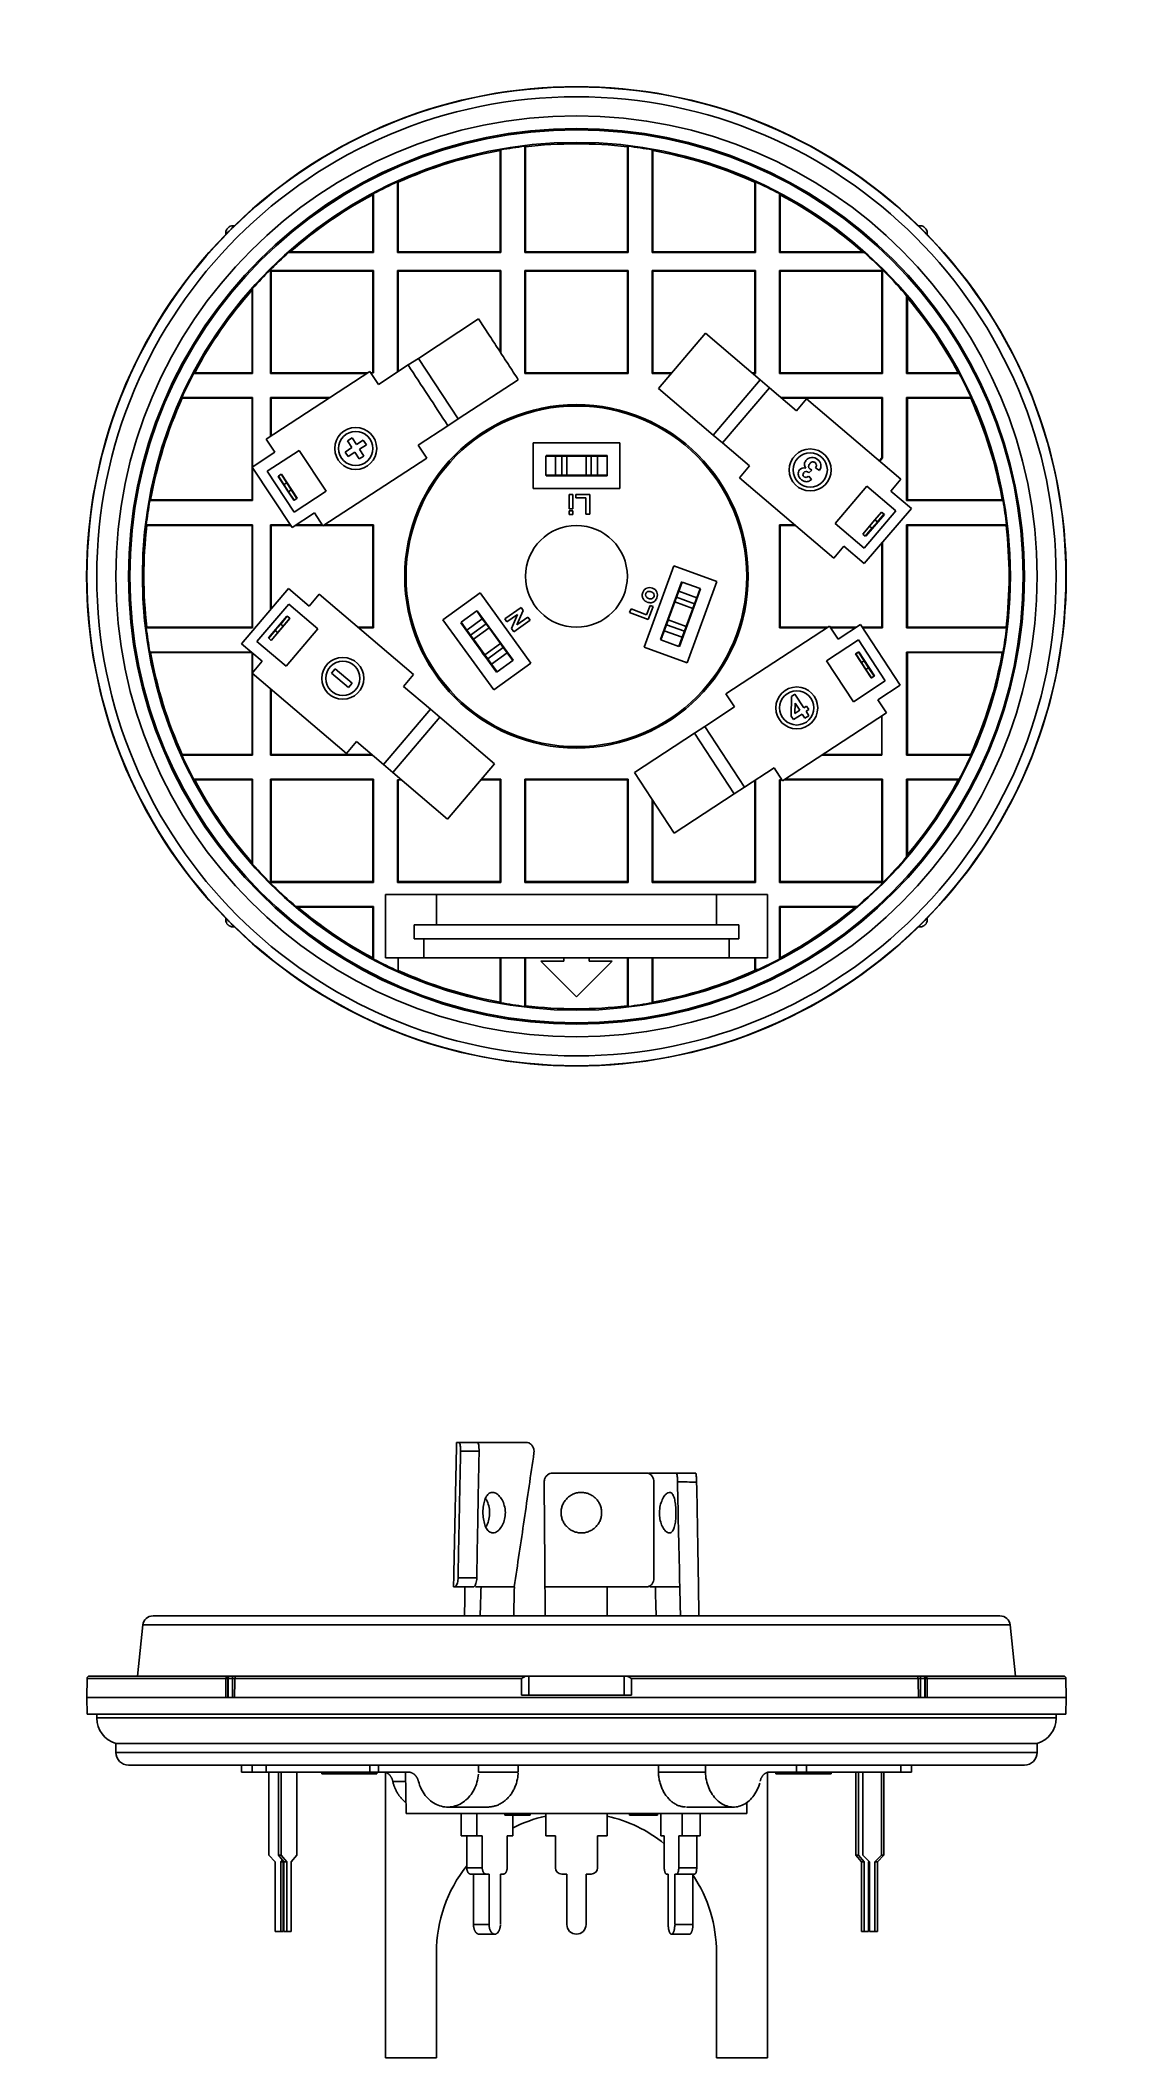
# Model space of a CAD drawing. Extents: x 420 to 504, y 493 to 651.
import ezdxf

# ---------------------------------------------------------------- set-up
doc = ezdxf.new("R2010")
doc.units = 0
doc.header["$MEASUREMENT"] = 0
doc.layers.add('1', color=7, linetype='Continuous')

msp = doc.modelspace()

# ---------------------------------------------------------------- linework, layer by layer
at = {"layer": '1', "color": 152, "linetype": 'Continuous'}
for p, q in [((457.64, 634.17), (457.64, 642.49)), ((457.69, 642.44), (457.69, 634.22)), ((465.65, 634.22), (465.65, 642.44)), ((465.71, 642.49), (465.71, 634.17)), ((455.7, 634.22), (455.7, 642.15)), ((455.76, 642.21), (455.76, 634.17)), ((467.59, 634.17), (467.59, 642.21)), ((467.64, 642.15), (467.64, 634.22)), ((447.69, 639.71), (447.69, 634.17)), ((447.74, 634.22), (447.74, 639.68)), ((475.61, 634.22), (475.61, 639.68)), ((475.66, 639.71), (475.66, 634.17)), ((445.75, 638.7), (445.75, 634.22)), ((445.81, 634.17), (445.81, 638.79)), ((477.54, 634.17), (477.54, 638.79)), ((477.6, 638.7), (477.6, 634.22)), ((434.4, 636.09), (434.43, 636.12)), ((434.78, 636.26), (434.93, 636.26)), ((488.42, 636.26), (488.57, 636.26)), ((488.92, 636.12), (488.95, 636.09)), ((434.26, 635.59), (434.26, 635.74)), ((489.09, 635.74), (489.09, 635.59)), ((437.74, 632.78), (437.79, 632.73)), ((437.74, 632.78), (445.81, 632.78)), ((437.74, 632.78), (437.74, 624.72)), ((439.16, 634.17), (445.81, 634.17)), ((439.3, 634.22), (445.75, 634.22)), ((445.75, 634.22), (445.81, 634.17)), ((445.81, 632.78), (445.75, 632.73)), ((445.81, 624.77), (445.81, 632.78)), ((447.69, 634.17), (447.74, 634.22)), ((447.69, 634.17), (455.76, 634.17)), ((447.74, 632.73), (447.69, 632.78)), ((447.69, 632.78), (455.76, 632.78)), ((447.69, 632.78), (447.69, 624.84)), ((447.74, 634.22), (455.7, 634.22)), ((455.7, 634.22), (455.76, 634.17)), ((455.76, 632.78), (455.7, 632.73)), ((455.76, 632.78), (455.76, 626.32)), ((457.64, 634.17), (457.69, 634.22)), ((457.64, 634.17), (465.71, 634.17)), ((457.69, 632.73), (457.64, 632.78)), ((457.64, 632.78), (465.71, 632.78)), ((457.64, 624.72), (457.64, 632.78)), ((457.69, 634.22), (465.65, 634.22)), ((465.65, 634.22), (465.71, 634.17)), ((465.71, 632.78), (465.65, 632.73)), ((465.71, 632.78), (465.71, 624.72)), ((467.59, 634.17), (467.64, 634.22)), ((467.59, 634.17), (475.66, 634.17)), ((467.59, 632.78), (475.66, 632.78)), ((467.64, 632.73), (467.59, 632.78)), ((467.59, 624.72), (467.59, 632.78)), ((467.64, 634.22), (475.61, 634.22)), ((475.61, 634.22), (475.66, 634.17)), ((475.66, 632.78), (475.61, 632.73)), ((475.66, 632.78), (475.66, 624.72)), ((477.54, 634.17), (477.6, 634.22)), ((477.54, 634.17), (484.19, 634.17)), ((477.54, 632.78), (485.61, 632.78)), ((477.6, 632.73), (477.54, 632.78)), ((477.54, 624.72), (477.54, 632.78)), ((477.6, 634.22), (484.05, 634.22)), ((485.61, 632.78), (485.56, 632.73)), ((485.61, 632.78), (485.61, 624.72)), ((436.3, 631.23), (436.3, 624.77)), ((436.35, 624.72), (436.35, 631.36)), ((437.79, 632.73), (445.75, 632.73)), ((437.79, 624.77), (437.79, 632.73)), ((445.75, 632.73), (445.75, 624.77)), ((447.74, 632.73), (455.7, 632.73)), ((447.74, 624.87), (447.74, 632.73)), ((455.7, 626.4), (455.7, 632.73)), ((457.69, 632.73), (465.65, 632.73)), ((457.69, 632.73), (457.69, 624.77)), ((465.65, 624.77), (465.65, 632.73)), ((467.64, 632.73), (475.61, 632.73)), ((467.64, 632.73), (467.64, 624.77)), ((475.61, 624.77), (475.61, 632.73)), ((477.6, 632.73), (485.56, 632.73)), ((477.6, 632.73), (477.6, 624.77)), ((485.56, 624.77), (485.56, 632.73)), ((487.49, 624.72), (487.49, 630.79)), ((487.55, 630.65), (487.55, 624.77)), ((449.31, 625.9), (454.02, 628.98)), ((468.08, 623.54), (471.76, 627.86)), ((476.04, 624.22), (471.76, 627.86)), ((437.41, 619.57), (445.52, 624.88)), ((445.52, 624.88), (446.19, 623.86)), ((446.19, 623.86), (448.51, 625.38)), ((448.51, 625.38), (449.31, 625.9)), ((452.42, 621.16), (449.31, 625.9)), ((431.74, 624.72), (436.35, 624.72)), ((431.82, 624.77), (436.3, 624.77)), ((436.3, 624.77), (436.35, 624.72)), ((437.74, 624.72), (437.79, 624.77)), ((437.74, 624.72), (445.28, 624.72)), ((437.79, 624.77), (445.36, 624.77)), ((445.6, 624.77), (445.81, 624.77)), ((452.42, 621.16), (457.12, 624.23)), ((457.64, 624.72), (457.69, 624.77)), ((457.64, 624.72), (465.71, 624.72)), ((457.69, 624.77), (465.65, 624.77)), ((465.65, 624.77), (465.71, 624.72)), ((467.59, 624.72), (467.64, 624.77)), ((467.59, 624.72), (469.08, 624.72)), ((467.64, 624.77), (469.12, 624.77)), ((472.36, 619.9), (468.08, 623.54)), ((476.04, 624.22), (472.36, 619.9)), ((473.09, 619.28), (476.77, 623.6)), ((475.39, 624.77), (475.61, 624.77)), ((475.45, 624.72), (475.66, 624.72)), ((475.61, 624.77), (475.66, 624.72)), ((476.77, 623.6), (476.04, 624.22)), ((478.88, 621.8), (476.77, 623.6)), ((477.54, 624.72), (477.6, 624.77)), ((477.54, 624.72), (485.61, 624.72)), ((477.6, 624.77), (485.56, 624.77)), ((485.56, 624.77), (485.61, 624.72)), ((487.49, 624.72), (487.55, 624.77)), ((487.49, 624.72), (491.61, 624.72)), ((487.55, 624.77), (491.53, 624.77)), ((430.81, 622.83), (436.35, 622.83)), ((430.84, 622.78), (436.3, 622.78)), ((436.35, 622.83), (436.3, 622.78)), ((436.3, 622.78), (436.3, 614.82)), ((436.35, 617.42), (436.35, 622.83)), ((437.79, 622.78), (437.74, 622.83)), ((437.74, 622.83), (442.39, 622.83)), ((437.74, 622.83), (437.74, 619.79)), ((437.79, 622.78), (442.32, 622.78)), ((437.79, 619.82), (437.79, 622.78)), ((477.67, 622.83), (485.61, 622.83)), ((477.73, 622.78), (485.56, 622.78)), ((478.88, 621.8), (479.67, 622.73)), ((479.67, 622.73), (487.05, 616.45)), ((485.61, 622.83), (485.56, 622.78)), ((485.56, 618.14), (485.56, 622.78)), ((485.61, 622.83), (485.61, 618.12)), ((487.55, 622.78), (487.49, 622.83)), ((487.49, 622.83), (492.54, 622.83)), ((487.49, 614.77), (487.49, 622.83)), ((487.55, 622.78), (492.51, 622.78)), ((487.55, 622.78), (487.55, 614.82)), ((449.3, 619.11), (451.62, 620.63)), ((451.62, 620.63), (452.42, 621.16)), ((436.32, 617.4), (438.08, 618.55)), ((438.08, 618.55), (437.41, 619.57)), ((437.49, 617.07), (439.99, 618.7)), ((439.99, 618.7), (442.09, 615.5)), ((443.58, 618.57), (444.11, 618.92)), ((443.81, 618.21), (443.58, 618.57)), ((443.77, 619.45), (444.12, 619.68)), ((444.11, 618.92), (443.77, 619.45)), ((444.35, 618.55), (443.81, 618.21)), ((444.12, 619.68), (444.46, 619.15)), ((444.69, 618.03), (444.35, 618.55)), ((444.46, 619.15), (445, 619.5)), ((445.24, 619.13), (444.7, 618.79)), ((444.7, 618.79), (445.04, 618.26)), ((445, 619.5), (445.24, 619.13)), ((449.3, 619.11), (449.96, 618.09)), ((458.29, 619.3), (465.06, 619.3)), ((458.29, 615.71), (458.29, 619.3)), ((465.06, 619.3), (465.06, 615.71)), ((473.09, 619.28), (472.36, 619.9)), ((475.2, 617.48), (473.09, 619.28)), ((439.43, 612.66), (436.32, 617.4)), ((436.35, 614.77), (436.35, 617.36)), ((439.59, 613.86), (437.49, 617.07)), ((449.96, 618.09), (441.85, 612.79)), ((445.04, 618.26), (444.69, 618.03)), ((459.29, 618.3), (464.06, 618.3)), ((459.29, 618.3), (459.29, 618.25)), ((464.06, 618.25), (464.06, 618.3)), ((474.41, 616.55), (475.2, 617.48)), ((480.07, 617.16), (479.84, 616.95)), ((480.68, 617.14), (480.37, 617.34)), ((485.56, 618.14), (485.35, 617.9)), ((485.61, 618.12), (485.39, 617.86)), ((485.61, 618.12), (485.56, 618.14)), ((438.35, 616.67), (438.37, 616.69)), ((439.57, 614.8), (438.35, 616.67)), ((438.58, 616.82), (438.6, 616.84)), ((438.6, 616.84), (439.82, 614.96)), ((442.09, 615.5), (439.59, 613.86)), ((465.06, 615.71), (458.29, 615.71)), ((459.29, 616.75), (459.29, 616.71)), ((464.06, 616.71), (459.29, 616.71)), ((464.06, 616.71), (464.06, 616.75)), ((481.79, 610.27), (474.41, 616.55)), ((479.83, 616.69), (480.06, 616.43)), ((481.9, 612.99), (484.38, 615.91)), ((484.38, 615.91), (486.65, 613.97)), ((487.05, 616.45), (486.26, 615.52)), ((487.86, 614.16), (486.26, 615.52)), ((436.35, 614.77), (428.31, 614.77)), ((436.3, 614.82), (428.37, 614.82)), ((436.35, 614.77), (436.3, 614.82)), ((439.59, 614.81), (439.57, 614.8)), ((439.82, 614.96), (439.8, 614.95)), ((461.09, 614.12), (461.09, 615.25)), ((461.09, 615.25), (461.39, 615.25)), ((461.39, 614.12), (461.09, 614.12)), ((461.09, 613.69), (461.09, 613.96)), ((461.09, 613.96), (461.39, 613.96)), ((461.39, 615.25), (461.39, 614.12)), ((461.39, 613.96), (461.39, 613.69)), ((461.61, 614.99), (461.61, 615.25)), ((461.61, 615.25), (462.71, 615.25)), ((462.4, 614.99), (461.61, 614.99)), ((462.4, 613.7), (462.4, 614.99)), ((462.71, 615.25), (462.71, 613.7)), ((486.65, 613.97), (484.17, 611.06)), ((487.86, 614.16), (484.18, 609.84)), ((485.53, 613.88), (485.76, 613.69)), ((485.53, 613.88), (485.53, 613.88)), ((487.55, 614.82), (487.49, 614.77)), ((487.49, 614.77), (495.04, 614.77)), ((487.55, 614.82), (494.98, 614.82)), ((436.35, 612.88), (428.03, 612.88)), ((436.3, 612.83), (428.08, 612.83)), ((436.3, 612.83), (436.35, 612.88)), ((436.3, 612.83), (436.3, 604.87)), ((436.35, 604.82), (436.35, 612.88)), ((437.74, 612.88), (437.74, 606.22)), ((437.74, 612.88), (437.79, 612.83)), ((439.28, 612.88), (437.74, 612.88)), ((437.79, 606.28), (437.79, 612.83)), ((439.32, 612.83), (437.79, 612.83)), ((439.43, 612.66), (441.19, 613.81)), ((441.83, 612.83), (439.69, 612.83)), ((441.79, 612.88), (439.77, 612.88)), ((441.85, 612.79), (441.19, 613.81)), ((445.75, 612.83), (441.92, 612.83)), ((445.81, 612.88), (442, 612.88)), ((445.75, 612.83), (445.81, 612.88)), ((445.75, 612.83), (445.75, 604.87)), ((445.81, 604.82), (445.81, 612.88)), ((461.39, 613.69), (461.09, 613.69)), ((462.71, 613.7), (462.4, 613.7)), ((477.54, 612.88), (478.73, 612.88)), ((477.54, 604.82), (477.54, 612.88)), ((477.54, 612.88), (477.6, 612.83)), ((477.6, 612.83), (478.79, 612.83)), ((477.6, 612.83), (477.6, 604.87)), ((484.17, 611.06), (481.9, 612.99)), ((484.08, 612.17), (484.45, 612.61)), ((485.76, 613.69), (484.31, 611.98)), ((487.49, 604.82), (487.49, 612.88)), ((487.49, 612.88), (487.55, 612.83)), ((487.49, 612.88), (495.32, 612.88)), ((487.55, 612.83), (487.55, 604.87)), ((487.55, 612.83), (495.27, 612.83)), ((482.58, 611.2), (481.79, 610.27)), ((484.18, 609.84), (482.58, 611.2)), ((484.08, 612.17), (484.08, 612.17)), ((484.31, 611.98), (484.27, 612.01)), ((485.56, 604.87), (485.56, 611.45)), ((485.61, 611.52), (485.61, 604.82)), ((466.97, 603.32), (469.28, 609.68)), ((469.28, 609.68), (472.65, 608.45)), ((435.49, 603.57), (439.16, 607.89)), ((439.16, 607.89), (440.76, 606.52)), ((451.23, 605.44), (454.13, 607.55)), ((454.13, 607.55), (458.11, 602.07)), ((468.24, 603.91), (469.88, 608.4)), ((471.37, 607.86), (469.74, 603.37)), ((469.88, 608.4), (469.92, 608.39)), ((472.65, 608.45), (470.34, 602.09)), ((471.33, 607.87), (471.37, 607.86)), ((436.69, 603.75), (439.17, 606.67)), ((439.17, 606.67), (441.45, 604.73)), ((440.76, 606.52), (441.55, 607.45)), ((441.55, 607.45), (448.93, 601.17)), ((453.87, 606.13), (453.91, 606.16)), ((456.72, 602.29), (453.91, 606.16)), ((456.06, 605.52), (457.34, 606.42)), ((457.51, 606.17), (457.02, 605.05)), ((457.34, 606.42), (457.51, 606.17)), ((465.83, 606.02), (465.95, 606.31)), ((467.28, 605.46), (465.83, 606.02)), ((465.95, 606.31), (467.15, 605.85)), ((467.15, 605.85), (467.43, 606.58)), ((467.67, 606.49), (467.28, 605.46)), ((467.43, 606.58), (467.67, 606.49)), ((436.35, 604.82), (428.03, 604.82)), ((436.3, 604.87), (428.08, 604.87)), ((436.35, 604.82), (436.3, 604.87)), ((437.58, 604.03), (439.03, 605.74)), ((439.26, 605.54), (437.81, 603.84)), ((441.45, 604.73), (438.96, 601.82)), ((439.03, 605.74), (439.05, 605.72)), ((439.24, 605.56), (439.26, 605.54)), ((445.75, 604.87), (444.59, 604.87)), ((445.81, 604.82), (444.65, 604.82)), ((445.81, 604.82), (445.75, 604.87)), ((455.21, 599.97), (451.23, 605.44)), ((452.62, 605.22), (452.66, 605.25)), ((452.62, 605.22), (455.43, 601.36)), ((456.22, 605.29), (456.06, 605.52)), ((457.06, 605.87), (456.22, 605.29)), ((456.59, 604.77), (457.06, 605.87)), ((456.77, 604.51), (456.59, 604.77)), ((458.05, 605.41), (456.77, 604.51)), ((457.02, 605.05), (457.88, 605.65)), ((457.88, 605.65), (458.05, 605.41)), ((473.35, 599.65), (481.47, 604.95)), ((477.6, 604.87), (477.54, 604.82)), ((477.54, 604.82), (481.25, 604.82)), ((477.6, 604.87), (481.33, 604.87)), ((481.47, 604.95), (482.13, 603.93)), ((481.52, 604.87), (483.56, 604.87)), ((481.56, 604.82), (483.48, 604.82)), ((483.89, 605.08), (482.13, 603.93)), ((483.89, 605.08), (486.99, 600.34)), ((484.03, 604.87), (485.56, 604.87)), ((484.07, 604.82), (485.61, 604.82)), ((485.61, 604.82), (485.56, 604.87)), ((487.55, 604.87), (487.49, 604.82)), ((487.49, 604.82), (495.32, 604.82)), ((487.55, 604.87), (495.27, 604.87)), ((436.24, 602.93), (428.31, 602.93)), ((436.3, 602.88), (428.37, 602.88)), ((435.49, 603.57), (437.09, 602.21)), ((436.3, 602.87), (436.3, 601.28)), ((436.35, 601.34), (436.35, 602.83)), ((438.96, 601.82), (436.69, 603.75)), ((437.61, 604), (437.58, 604.03)), ((437.81, 603.84), (437.76, 603.88)), ((470.34, 602.09), (466.97, 603.32)), ((468.29, 603.9), (468.24, 603.91)), ((469.74, 603.37), (469.7, 603.39)), ((481.23, 602.24), (483.73, 603.88)), ((483.49, 602.78), (483.74, 602.95)), ((484.72, 600.9), (483.49, 602.78)), ((483.73, 603.88), (485.82, 600.67)), ((483.74, 602.95), (484.97, 601.07)), ((487.49, 594.86), (487.49, 602.93)), ((487.49, 602.93), (487.55, 602.88)), ((487.49, 602.93), (495.04, 602.93)), ((487.55, 602.88), (487.55, 594.92)), ((487.55, 602.88), (494.98, 602.88)), ((436.3, 601.28), (437.09, 602.21)), ((443.68, 595), (436.3, 601.28)), ((436.3, 601.27), (436.3, 594.92)), ((436.35, 594.86), (436.35, 601.23)), ((442.51, 601.28), (442.79, 601.61)), ((443.85, 600.16), (442.51, 601.28)), ((442.79, 601.61), (444.13, 600.5)), ((458.11, 602.07), (455.21, 599.97)), ((455.47, 601.39), (455.43, 601.36)), ((456.72, 602.29), (456.68, 602.27)), ((483.33, 599.04), (481.23, 602.24)), ((437.74, 600.05), (437.74, 594.86)), ((437.79, 594.92), (437.79, 600)), ((444.13, 600.5), (443.85, 600.16)), ((448.93, 601.17), (448.14, 600.24)), ((448.14, 600.24), (450.25, 598.45)), ((474.02, 598.63), (473.35, 599.65)), ((478.49, 599.45), (478.76, 599.62)), ((478.76, 599.62), (479.45, 598.57)), ((485.82, 600.67), (483.33, 599.04)), ((484.74, 600.91), (484.72, 600.9)), ((484.97, 601.07), (484.95, 601.05)), ((486.99, 600.34), (485.24, 599.19)), ((450.25, 598.45), (446.58, 594.13)), ((450.25, 598.45), (450.98, 597.83)), ((474.02, 598.63), (471.7, 597.11)), ((485.91, 598.17), (477.79, 592.86)), ((478.46, 597.92), (478.49, 599.45)), ((479.32, 598.08), (478.64, 597.64)), ((478.77, 598.93), (478.76, 598.12)), ((478.76, 598.12), (479.14, 598.37)), ((479.14, 598.37), (478.77, 598.93)), ((479.54, 597.75), (479.32, 598.08)), ((479.45, 598.57), (479.65, 598.7)), ((479.84, 598.42), (479.63, 598.29)), ((479.63, 598.29), (479.85, 597.95)), ((479.65, 598.7), (479.84, 598.42)), ((485.24, 599.19), (485.91, 598.17)), ((447.31, 593.51), (450.98, 597.83)), ((450.98, 597.83), (455.27, 594.18)), ((470.9, 596.59), (466.2, 593.51)), ((471.7, 597.11), (470.9, 596.59)), ((470.9, 596.59), (474.01, 591.84)), ((474.81, 592.36), (471.7, 597.11)), ((478.64, 597.64), (478.46, 597.92)), ((479.85, 597.95), (479.54, 597.75)), ((485.56, 597.94), (485.56, 594.86)), ((436.3, 594.92), (430.84, 594.92)), ((436.35, 594.86), (436.3, 594.92)), ((437.79, 594.92), (437.74, 594.86)), ((445.65, 594.92), (437.79, 594.92)), ((444.47, 595.92), (443.68, 595)), ((444.47, 595.92), (446.58, 594.13)), ((485.56, 594.92), (480.94, 594.92)), ((487.55, 594.92), (487.49, 594.86)), ((492.51, 594.92), (487.55, 594.92)), ((436.35, 594.86), (430.81, 594.86)), ((445.71, 594.86), (437.74, 594.86)), ((446.58, 594.13), (447.31, 593.51)), ((447.31, 593.51), (451.59, 589.86)), ((455.27, 594.18), (451.59, 589.86)), ((469.3, 588.76), (466.2, 593.51)), ((477.13, 593.88), (474.81, 592.36)), ((477.79, 592.86), (477.13, 593.88)), ((485.56, 594.86), (480.86, 594.86)), ((492.54, 594.86), (487.49, 594.86)), ((436.35, 592.98), (431.74, 592.98)), ((436.3, 592.93), (431.82, 592.93)), ((436.3, 592.93), (436.35, 592.98)), ((436.3, 592.93), (436.3, 586.47)), ((436.35, 586.33), (436.35, 592.98)), ((437.74, 592.98), (437.79, 592.93)), ((445.81, 592.98), (437.74, 592.98)), ((437.74, 592.98), (437.74, 584.91)), ((445.75, 592.93), (437.79, 592.93)), ((437.79, 584.97), (437.79, 592.93)), ((445.75, 592.93), (445.81, 592.98)), ((445.75, 592.93), (445.75, 584.97)), ((445.81, 584.91), (445.81, 592.98)), ((447.69, 592.93), (447.69, 584.91)), ((447.99, 592.93), (447.69, 592.93)), ((447.74, 584.97), (447.74, 592.93)), ((455.7, 592.93), (454.2, 592.93)), ((455.76, 592.98), (454.24, 592.98)), ((455.76, 592.98), (455.7, 592.93)), ((455.7, 584.97), (455.7, 592.93)), ((455.76, 592.98), (455.76, 584.91)), ((457.64, 584.91), (457.64, 592.98)), ((457.69, 592.93), (457.64, 592.98)), ((465.71, 592.98), (457.64, 592.98)), ((457.69, 592.93), (457.69, 584.97)), ((465.65, 592.93), (457.69, 592.93)), ((465.71, 592.98), (465.65, 592.93)), ((465.65, 584.97), (465.65, 592.93)), ((465.71, 592.98), (465.71, 584.91)), ((474.01, 591.84), (469.3, 588.76)), ((474.81, 592.36), (474.01, 591.84)), ((475.61, 584.97), (475.61, 592.89)), ((475.66, 592.92), (475.66, 584.91)), ((477.54, 584.91), (477.54, 592.93)), ((477.75, 592.93), (477.54, 592.93)), ((477.6, 592.93), (477.6, 584.97)), ((485.56, 592.93), (477.89, 592.93)), ((485.61, 592.98), (477.97, 592.98)), ((485.56, 592.93), (485.61, 592.98)), ((485.56, 584.97), (485.56, 592.93)), ((485.61, 592.98), (485.61, 584.91)), ((487.49, 586.9), (487.49, 592.98)), ((487.49, 592.98), (487.55, 592.93)), ((491.61, 592.98), (487.49, 592.98)), ((487.55, 592.93), (487.55, 587.05)), ((491.53, 592.93), (487.55, 592.93)), ((467.59, 584.91), (467.59, 591.37)), ((467.64, 591.29), (467.64, 584.97)), ((437.79, 584.97), (437.74, 584.91)), ((445.81, 584.91), (437.74, 584.91)), ((445.75, 584.97), (437.79, 584.97)), ((445.81, 584.91), (445.75, 584.97)), ((446.75, 583.97), (446.75, 579)), ((446.75, 583.97), (450.73, 583.97)), ((447.74, 584.97), (447.69, 584.91)), ((455.76, 584.91), (447.69, 584.91)), ((455.7, 584.97), (447.74, 584.97)), ((450.73, 581.58), (450.73, 583.97)), ((450.73, 583.97), (472.62, 583.97)), ((455.7, 584.97), (455.76, 584.91)), ((457.64, 584.91), (457.69, 584.97)), ((465.71, 584.91), (457.64, 584.91)), ((465.65, 584.97), (457.69, 584.97)), ((465.65, 584.97), (465.71, 584.91)), ((467.59, 584.91), (467.64, 584.97)), ((475.66, 584.91), (467.59, 584.91)), ((475.61, 584.97), (467.64, 584.97)), ((472.62, 583.97), (476.6, 583.97)), ((472.62, 583.97), (472.62, 581.58)), ((475.66, 584.91), (475.61, 584.97)), ((476.6, 579), (476.6, 583.97)), ((477.6, 584.97), (477.54, 584.91)), ((485.61, 584.91), (477.54, 584.91)), ((485.56, 584.97), (477.6, 584.97)), ((485.61, 584.91), (485.56, 584.97)), ((445.81, 583.03), (439.73, 583.03)), ((445.75, 582.98), (439.87, 582.98)), ((445.75, 582.98), (445.81, 583.03)), ((445.75, 582.98), (445.75, 579)), ((445.81, 578.91), (445.81, 583.03)), ((477.54, 583.03), (477.6, 582.98)), ((483.62, 583.03), (477.54, 583.03)), ((477.54, 578.91), (477.54, 583.03)), ((483.48, 582.98), (477.6, 582.98)), ((477.6, 582.98), (477.6, 579)), ((434.26, 581.95), (434.26, 582.11)), ((434.43, 581.58), (434.4, 581.6)), ((434.93, 581.43), (434.78, 581.43)), ((448.99, 581.58), (448.99, 580.49)), ((450.73, 581.58), (448.99, 581.58)), ((472.62, 581.58), (450.73, 581.58)), ((474.36, 581.58), (472.62, 581.58)), ((474.36, 580.49), (474.36, 581.58)), ((488.57, 581.43), (488.42, 581.43)), ((488.95, 581.6), (488.92, 581.58)), ((489.09, 582.11), (489.09, 581.95)), ((448.99, 580.49), (449.73, 580.49)), ((449.73, 580.49), (449.73, 579)), ((449.73, 580.49), (473.61, 580.49)), ((473.61, 579), (473.61, 580.49)), ((473.61, 580.49), (474.36, 580.49)), ((446.75, 579), (449.73, 579)), ((447.74, 579), (447.74, 577.96)), ((449.73, 579), (473.61, 579)), ((455.7, 575.55), (455.7, 579)), ((455.76, 579), (455.76, 575.48)), ((457.64, 575.2), (457.64, 579)), ((457.69, 579), (457.69, 575.25)), ((458.88, 578.76), (460.68, 578.76)), ((458.88, 578.76), (461.67, 575.96)), ((460.68, 579), (460.68, 578.76)), ((464.47, 578.76), (461.67, 575.96)), ((462.67, 579), (462.67, 578.76)), ((464.47, 578.76), (462.67, 578.76)), ((465.65, 575.25), (465.65, 579)), ((465.71, 579), (465.71, 575.2)), ((467.59, 575.48), (467.59, 579)), ((467.64, 579), (467.64, 575.55)), ((473.61, 579), (476.6, 579)), ((475.61, 578.1), (475.61, 579)), ((475.66, 578.1), (475.61, 578.1)), ((475.66, 579), (475.66, 578.1)), ((475.66, 578.1), (475.91, 578.1)), ((423.4, 522.65), (423.38, 521.14)), ((434.26, 522.65), (423.4, 522.65)), ((423.59, 522.83), (434.45, 522.83)), ((434.4, 522.64), (434.26, 522.64)), ((434.26, 521.14), (434.26, 522.64)), ((434.43, 522.64), (434.4, 522.64)), ((434.4, 522.64), (434.4, 521.14)), ((434.78, 522.64), (434.43, 522.64)), ((434.43, 521.14), (434.43, 522.64)), ((434.45, 522.83), (434.54, 522.83)), ((434.54, 522.83), (434.56, 522.83)), ((434.56, 522.83), (434.78, 522.83)), ((434.78, 522.83), (434.78, 522.64)), ((434.78, 522.83), (435.05, 522.83)), ((434.97, 522.64), (434.78, 522.64)), ((434.78, 522.64), (434.78, 521.14)), ((457.37, 522.65), (434.97, 522.65)), ((435.05, 522.83), (457.8, 522.83)), ((457.79, 522.83), (457.95, 522.83)), ((465.4, 522.83), (457.95, 522.83)), ((465.4, 522.83), (465.56, 522.83)), ((465.55, 522.83), (488.3, 522.83)), ((488.38, 522.65), (465.97, 522.65)), ((488.3, 522.83), (488.57, 522.83)), ((488.57, 522.64), (488.38, 522.64)), ((488.57, 522.83), (488.57, 522.64)), ((488.57, 522.83), (488.79, 522.83)), ((488.57, 521.14), (488.57, 522.64)), ((488.92, 522.64), (488.57, 522.64)), ((488.79, 522.83), (488.81, 522.83)), ((488.81, 522.83), (488.9, 522.83)), ((488.9, 522.83), (499.76, 522.83)), ((488.92, 522.64), (488.92, 521.14)), ((488.95, 522.64), (488.92, 522.64)), ((488.95, 521.14), (488.95, 522.64)), ((489.09, 522.64), (488.95, 522.64)), ((499.95, 522.65), (489.09, 522.65)), ((489.09, 522.64), (489.09, 521.14)), ((499.97, 521.14), (499.95, 522.65)), ((423.38, 521.14), (423.4, 519.85)), ((434.26, 521.14), (423.38, 521.14)), ((434.26, 521.14), (434.4, 521.14)), ((434.4, 521.14), (434.43, 521.14)), ((435.27, 521.14), (434.43, 521.14)), ((434.78, 521.14), (434.93, 521.14)), ((434.93, 521.14), (488.42, 521.14)), ((465.98, 521.34), (457.37, 521.34)), ((488.42, 521.14), (488.57, 521.14)), ((488.57, 521.14), (488.92, 521.14)), ((488.92, 521.14), (488.95, 521.14)), ((488.95, 521.14), (489.09, 521.14)), ((499.97, 521.14), (489.09, 521.14)), ((499.95, 519.85), (499.97, 521.14)), ((423.4, 519.85), (499.95, 519.85)), ((425.65, 517.56), (425.65, 516.86)), ((497.7, 516.86), (497.7, 517.56)), ((425.65, 516.86), (497.7, 516.86)), ((426.65, 515.87), (496.7, 515.87)), ((435.49, 515.87), (435.49, 515.32)), ((435.49, 515.32), (436.32, 515.32)), ((436.32, 515.32), (436.32, 515.87)), ((436.32, 515.32), (437.41, 515.32)), ((437.41, 515.32), (437.41, 515.87)), ((437.41, 515.32), (445.52, 515.32)), ((441.76, 515.32), (441.76, 515.17)), ((442.79, 515.17), (441.76, 515.17)), ((442.77, 515.32), (442.77, 515.17)), ((442.77, 515.17), (446.05, 515.17)), ((445.52, 515.32), (445.52, 515.87)), ((445.52, 515.32), (446.19, 515.32)), ((446.05, 515.17), (446.05, 515.32)), ((446.19, 515.32), (446.19, 515.87)), ((446.19, 515.32), (448.51, 515.32)), ((446.75, 515.29), (446.75, 492.98)), ((447.31, 514.59), (448.32, 514.59)), ((448.3, 515.32), (448.36, 512.09)), ((454.02, 515.32), (454.02, 515.87)), ((457.12, 515.32), (457.12, 515.87)), ((468.08, 515.32), (468.08, 515.87)), ((468.08, 515.32), (471.76, 515.32)), ((471.76, 515.32), (471.76, 515.87)), ((476.6, 492.98), (476.6, 515.29)), ((478.88, 515.32), (476.77, 515.32)), ((477.26, 515.32), (477.26, 515.17)), ((477.27, 515.17), (477.26, 515.17)), ((478.31, 515.17), (477.27, 515.17)), ((478.31, 515.32), (478.31, 515.17)), ((478.31, 515.17), (481.59, 515.17)), ((478.88, 515.32), (478.88, 515.87)), ((478.88, 515.32), (479.67, 515.32)), ((479.67, 515.32), (479.67, 515.87)), ((479.67, 515.32), (487.05, 515.32)), ((481.59, 515.17), (481.59, 515.32)), ((487.05, 515.32), (487.05, 515.87)), ((487.86, 515.32), (487.05, 515.32)), ((487.86, 515.32), (487.86, 515.87)), ((474.99, 512.09), (475, 512.94)), ((448.36, 512.09), (474.99, 512.09)), ((451.61, 512.58), (454.72, 512.58)), ((456.06, 511.94), (456.06, 512.09)), ((456.06, 511.94), (457.34, 511.94)), ((457.34, 511.94), (457.34, 512.09)), ((457.34, 511.94), (457.51, 511.94)), ((457.51, 511.94), (457.51, 512.09)), ((457.51, 511.94), (457.88, 511.94)), ((457.88, 511.94), (457.88, 512.09)), ((457.88, 511.94), (458.05, 511.94)), ((458.05, 511.94), (458.05, 512.09)), ((465.83, 511.94), (465.83, 512.09)), ((465.83, 511.94), (465.95, 511.94)), ((465.95, 511.94), (465.95, 512.09)), ((465.95, 511.94), (466.81, 511.94)), ((466.81, 512.09), (466.81, 511.94)), ((466.81, 511.94), (466.86, 511.94)), ((467.16, 511.94), (466.86, 511.94)), ((467.62, 511.94), (467.16, 511.94)), ((467.95, 511.94), (467.62, 511.94)), ((468.01, 511.94), (467.96, 511.94)), ((468.01, 511.94), (468.01, 512.09)), ((470.27, 512.58), (473.95, 512.58)), ((450.73, 492.98), (450.73, 501.19)), ((472.62, 501.19), (472.62, 492.98)), ((446.75, 492.98), (450.73, 492.98)), ((472.62, 492.98), (476.6, 492.98))]:
    msp.add_line(p, q, dxfattribs=at)
at = {"layer": '1', "color": 95, "linetype": 'Continuous'}
for p, q in [((459.27, 618.25), (459.27, 616.75)), ((460.02, 618.25), (459.27, 618.25)), ((460.02, 618.25), (460.02, 616.75)), ((460.02, 618.25), (460.52, 618.25)), ((460.52, 618.25), (460.52, 616.75)), ((460.92, 618.25), (460.52, 618.25)), ((460.92, 618.25), (460.92, 616.75)), ((462.42, 618.25), (460.92, 618.25)), ((462.42, 618.25), (462.42, 616.75)), ((462.42, 618.25), (462.82, 618.25)), ((462.82, 618.25), (462.82, 616.75)), ((462.82, 618.25), (463.32, 618.25)), ((463.32, 618.25), (463.32, 616.75)), ((464.07, 618.25), (463.32, 618.25)), ((464.07, 618.25), (464.07, 616.75)), ((460.02, 616.75), (459.27, 616.75)), ((460.02, 616.75), (460.52, 616.75)), ((460.92, 616.75), (460.52, 616.75)), ((462.42, 616.75), (460.92, 616.75)), ((462.42, 616.75), (462.82, 616.75)), ((462.82, 616.75), (463.32, 616.75)), ((464.07, 616.75), (463.32, 616.75)), ((469.67, 607.69), (469.5, 607.22)), ((469.67, 607.69), (469.93, 608.4)), ((471.08, 607.18), (469.67, 607.69)), ((471.34, 607.89), (469.93, 608.4)), ((471.08, 607.18), (471.34, 607.89)), ((453.87, 606.14), (452.65, 605.26)), ((454.31, 605.53), (453.87, 606.14)), ((468.85, 605.44), (469.36, 606.85)), ((469.36, 606.85), (469.5, 607.22)), ((470.77, 606.33), (469.36, 606.85)), ((470.91, 606.71), (469.5, 607.22)), ((470.26, 604.93), (470.77, 606.33)), ((470.77, 606.33), (470.91, 606.71)), ((471.08, 607.18), (470.91, 606.71)), ((452.65, 605.26), (453.09, 604.65)), ((454.31, 605.53), (453.09, 604.65)), ((453.09, 604.65), (453.39, 604.25)), ((454.6, 605.13), (453.39, 604.25)), ((454.84, 604.81), (453.62, 603.93)), ((454.6, 605.13), (454.31, 605.53)), ((454.84, 604.81), (454.6, 605.13)), ((454.84, 604.81), (455.72, 603.59)), ((468.28, 603.89), (468.54, 604.59)), ((468.71, 605.06), (468.54, 604.59)), ((469.95, 604.08), (468.54, 604.59)), ((468.85, 605.44), (468.71, 605.06)), ((470.12, 604.55), (468.71, 605.06)), ((470.26, 604.93), (468.85, 605.44)), ((470.12, 604.55), (469.95, 604.08)), ((470.26, 604.93), (470.12, 604.55)), ((453.39, 604.25), (453.62, 603.93)), ((454.51, 602.71), (453.62, 603.93)), ((455.72, 603.59), (454.51, 602.71)), ((455.95, 603.27), (454.74, 602.39)), ((456.25, 602.87), (455.03, 601.98)), ((455.95, 603.27), (455.72, 603.59)), ((456.25, 602.87), (455.95, 603.27)), ((456.69, 602.26), (456.25, 602.87)), ((469.69, 603.37), (468.28, 603.89)), ((469.69, 603.37), (469.95, 604.08)), ((454.51, 602.71), (454.74, 602.39)), ((455.03, 601.98), (454.74, 602.39)), ((455.03, 601.98), (455.48, 601.38)), ((456.69, 602.26), (455.48, 601.38)), ((452.48, 541.11), (453.93, 541.11)), ((454.06, 540.41), (452.61, 540.41)), ((452.41, 530.51), (453.88, 530.51)), ((453.63, 529.81), (452.18, 529.81)), ((452.95, 529.81), (452.95, 529.81)), ((452.65, 512.09), (452.65, 510.34)), ((453.87, 510.34), (453.87, 512.09)), ((456.69, 510.34), (456.69, 511.94)), ((459.27, 512.09), (459.27, 510.34)), ((464.07, 512.09), (464.07, 510.34)), ((468.28, 512.09), (468.28, 510.34)), ((469.93, 512.09), (469.93, 510.34)), ((471.34, 512.09), (471.34, 510.34)), ((453.87, 510.34), (452.65, 510.34)), ((453.09, 510.34), (453.09, 507.84)), ((454.31, 510.34), (453.87, 510.34)), ((454.31, 507.84), (454.31, 510.34)), ((456.69, 510.34), (456.25, 510.34)), ((456.25, 510.34), (456.25, 507.84)), ((460.02, 510.34), (459.27, 510.34)), ((460.02, 507.84), (460.02, 510.34)), ((464.07, 510.34), (463.32, 510.34)), ((463.32, 507.84), (463.32, 510.34)), ((468.28, 510.34), (468.54, 510.34)), ((468.54, 507.84), (468.54, 510.34)), ((469.67, 510.34), (469.93, 510.34)), ((469.67, 507.84), (469.67, 510.34)), ((471.34, 510.34), (469.93, 510.34)), ((471.08, 507.84), (471.08, 510.34)), ((454.31, 507.84), (453.09, 507.84)), ((454.6, 507.34), (453.39, 507.34)), ((453.62, 503.39), (453.62, 507.34)), ((454.84, 507.34), (454.6, 507.34)), ((454.84, 507.34), (454.84, 503.39)), ((455.95, 507.34), (455.72, 507.34)), ((455.72, 503.39), (455.72, 507.34)), ((460.92, 507.34), (460.52, 507.34)), ((460.92, 503.39), (460.92, 507.34)), ((462.42, 507.34), (462.82, 507.34)), ((462.42, 507.34), (462.42, 503.39)), ((468.85, 507.34), (468.71, 507.34)), ((468.85, 507.34), (468.85, 503.39)), ((469.36, 507.34), (469.5, 507.34)), ((469.36, 503.39), (469.36, 507.34)), ((470.91, 507.34), (469.5, 507.34)), ((471.08, 507.84), (469.67, 507.84)), ((470.77, 503.39), (470.77, 507.34)), ((454.84, 503.39), (453.62, 503.39)), ((470.77, 503.39), (469.36, 503.39)), ((454.06, 502.64), (455.28, 502.64)), ((469.1, 502.64), (470.51, 502.64))]:
    msp.add_line(p, q, dxfattribs=at)
at = {"layer": '1', "color": 35, "linetype": 'Continuous'}
for p, q in [((438.57, 616.83), (438.36, 616.69)), ((438.36, 616.69), (438.8, 616.03)), ((438.57, 616.83), (439.01, 616.16)), ((439.01, 616.16), (438.8, 616.03)), ((438.8, 616.03), (439.16, 615.47)), ((439.01, 616.16), (439.37, 615.61)), ((439.37, 615.61), (439.16, 615.47)), ((439.16, 615.47), (439.6, 614.81)), ((439.37, 615.61), (439.81, 614.95)), ((439.81, 614.95), (439.6, 614.81)), ((485.52, 613.88), (485.01, 613.28)), ((485.52, 613.88), (485.71, 613.72)), ((484.58, 612.77), (484.07, 612.16)), ((484.77, 612.61), (484.26, 612)), ((485.01, 613.28), (484.58, 612.77)), ((484.58, 612.77), (484.77, 612.61)), ((485.2, 613.11), (484.77, 612.61)), ((485.01, 613.28), (485.2, 613.11)), ((485.71, 613.72), (485.2, 613.11)), ((484.07, 612.16), (484.26, 612)), ((437.61, 604), (438.12, 604.61)), ((437.8, 603.84), (438.32, 604.45)), ((438.12, 604.61), (438.55, 605.12)), ((438.32, 604.45), (438.12, 604.61)), ((438.32, 604.45), (438.74, 604.96)), ((438.55, 605.12), (439.06, 605.73)), ((438.74, 604.96), (438.55, 605.12)), ((438.74, 604.96), (439.25, 605.57)), ((439.25, 605.57), (439.06, 605.73)), ((437.8, 603.84), (437.61, 604)), ((437.81, 603.84), (437.8, 603.84)), ((483.5, 602.77), (483.52, 602.78)), ((483.52, 602.78), (483.73, 602.92)), ((483.95, 602.12), (483.52, 602.78)), ((484.16, 602.25), (483.73, 602.92)), ((483.95, 602.12), (484.16, 602.25)), ((484.31, 601.56), (483.95, 602.12)), ((484.52, 601.7), (484.16, 602.25)), ((484.31, 601.56), (484.52, 601.7)), ((484.75, 600.9), (484.31, 601.56)), ((484.96, 601.03), (484.52, 601.7)), ((484.75, 600.9), (484.96, 601.03)), ((437.61, 508.81), (437.61, 515.32)), ((438.36, 508.81), (438.36, 515.32)), ((438.57, 515.32), (438.57, 508.81)), ((439.81, 515.32), (439.81, 508.81)), ((483.52, 515.32), (483.52, 508.81)), ((483.73, 508.81), (483.73, 515.32)), ((484.07, 515.32), (484.07, 508.81)), ((485.52, 515.32), (485.52, 508.81)), ((485.71, 508.81), (485.71, 515.32)), ((437.61, 508.81), (438.12, 508.31)), ((438.12, 508.31), (438.12, 502.85)), ((438.57, 508.81), (438.36, 508.81)), ((438.36, 508.81), (438.8, 508.31)), ((438.55, 508.31), (438.68, 508.45)), ((438.74, 508.31), (438.55, 508.31)), ((438.55, 502.85), (438.55, 508.31)), ((438.57, 508.81), (439.01, 508.31)), ((438.74, 508.31), (438.77, 508.35)), ((438.74, 502.85), (438.74, 508.31)), ((439.01, 508.31), (438.8, 508.31)), ((438.8, 508.31), (438.8, 502.85)), ((439.01, 508.31), (439.01, 502.85)), ((439.37, 508.31), (439.81, 508.81)), ((439.37, 502.85), (439.37, 508.31)), ((483.95, 508.31), (483.52, 508.81)), ((483.52, 508.81), (483.73, 508.81)), ((484.16, 508.31), (483.73, 508.81)), ((483.95, 508.31), (484.16, 508.31)), ((483.95, 502.85), (483.95, 508.31)), ((484.58, 508.31), (484.07, 508.81)), ((484.16, 502.85), (484.16, 508.31)), ((484.55, 508.35), (484.52, 508.31)), ((484.52, 508.31), (484.52, 502.85)), ((484.58, 502.85), (484.58, 508.31)), ((485.52, 508.81), (485.01, 508.31)), ((485.01, 508.31), (485.01, 502.85)), ((485.01, 508.31), (485.2, 508.31)), ((485.71, 508.81), (485.2, 508.31)), ((485.2, 508.31), (485.2, 502.85)), ((485.52, 508.81), (485.71, 508.81)), ((438.12, 502.85), (438.55, 502.85)), ((438.74, 502.85), (438.55, 502.85)), ((439.01, 502.85), (438.8, 502.85)), ((439.01, 502.85), (439.37, 502.85)), ((483.95, 502.85), (484.16, 502.85)), ((484.52, 502.85), (484.16, 502.85)), ((485.01, 502.85), (484.58, 502.85)), ((485.01, 502.85), (485.2, 502.85))]:
    msp.add_line(p, q, dxfattribs=at)
at = {"layer": '1', "color": 223, "linetype": 'Continuous'}
for p, q in [((494.79, 527.54), (428.56, 527.54)), ((427.76, 526.83), (427.34, 522.83)), ((495.59, 526.83), (427.76, 526.83)), ((496.01, 522.83), (495.59, 526.83)), ((424.17, 519.85), (424.17, 519.55)), ((424.17, 519.55), (499.18, 519.55)), ((499.18, 519.55), (499.18, 519.85)), ((497.69, 517.56), (425.65, 517.56))]:
    msp.add_line(p, q, dxfattribs=at)
at = {"layer": '1', "color": 152, "linetype": 'Continuous'}
for points in [[(457.69, 642.44, 0), (457.69, 642.45, 0), (457.69, 642.45, 0), (457.69, 642.45, 0), (457.69, 642.45, 0), (457.69, 642.45, 0), (457.69, 642.45, 0), (457.69, 642.45, 0), (457.69, 642.45, 0), (457.69, 642.45, 0), (457.68, 642.45, 0), (457.68, 642.45, 0), (457.68, 642.46, 0), (457.68, 642.46, 0), (457.68, 642.46, 0), (457.68, 642.46, 0), (457.68, 642.46, 0), (457.68, 642.46, 0), (457.68, 642.46, 0), (457.67, 642.46, 0), (457.67, 642.46, 0), (457.67, 642.46, 0), (457.67, 642.46, 0), (457.67, 642.47, 0), (457.67, 642.47, 0), (457.67, 642.47, 0), (457.67, 642.47, 0), (457.67, 642.47, 0), (457.67, 642.47, 0), (457.66, 642.47, 0), (457.66, 642.47, 0), (457.66, 642.47, 0), (457.66, 642.47, 0), (457.66, 642.47, 0), (457.66, 642.48, 0), (457.66, 642.48, 0), (457.66, 642.48, 0), (457.66, 642.48, 0), (457.65, 642.48, 0), (457.65, 642.48, 0), (457.65, 642.48, 0), (457.65, 642.48, 0), (457.65, 642.48, 0), (457.65, 642.48, 0), (457.65, 642.48, 0), (457.65, 642.49, 0), (457.65, 642.49, 0), (457.65, 642.49, 0), (457.64, 642.49, 0), (457.64, 642.49, 0)], [(465.71, 642.49, 0), (465.71, 642.49, 0), (465.7, 642.49, 0), (465.7, 642.49, 0), (465.7, 642.49, 0), (465.7, 642.49, 0), (465.7, 642.49, 0), (465.7, 642.49, 0), (465.7, 642.48, 0), (465.7, 642.48, 0), (465.7, 642.48, 0), (465.7, 642.48, 0), (465.69, 642.48, 0), (465.69, 642.48, 0), (465.69, 642.48, 0), (465.69, 642.48, 0), (465.69, 642.48, 0), (465.69, 642.48, 0), (465.69, 642.48, 0), (465.69, 642.47, 0), (465.69, 642.47, 0), (465.69, 642.47, 0), (465.68, 642.47, 0), (465.68, 642.47, 0), (465.68, 642.47, 0), (465.68, 642.47, 0), (465.68, 642.47, 0), (465.68, 642.47, 0), (465.68, 642.47, 0), (465.68, 642.47, 0), (465.68, 642.46, 0), (465.67, 642.46, 0), (465.67, 642.46, 0), (465.67, 642.46, 0), (465.67, 642.46, 0), (465.67, 642.46, 0), (465.67, 642.46, 0), (465.67, 642.46, 0), (465.67, 642.46, 0), (465.67, 642.46, 0), (465.67, 642.46, 0), (465.66, 642.45, 0), (465.66, 642.45, 0), (465.66, 642.45, 0), (465.66, 642.45, 0), (465.66, 642.45, 0), (465.66, 642.45, 0), (465.66, 642.45, 0), (465.66, 642.45, 0), (465.66, 642.45, 0)], [(455.76, 642.21, 0), (455.76, 642.21, 0), (455.75, 642.21, 0), (455.75, 642.21, 0), (455.75, 642.21, 0), (455.75, 642.2, 0), (455.75, 642.2, 0), (455.75, 642.2, 0), (455.75, 642.2, 0), (455.75, 642.2, 0), (455.75, 642.2, 0), (455.75, 642.2, 0), (455.74, 642.2, 0), (455.74, 642.19, 0), (455.74, 642.19, 0), (455.74, 642.19, 0), (455.74, 642.19, 0), (455.74, 642.19, 0), (455.74, 642.19, 0), (455.74, 642.19, 0), (455.74, 642.19, 0), (455.73, 642.18, 0), (455.73, 642.18, 0), (455.73, 642.18, 0), (455.73, 642.18, 0), (455.73, 642.18, 0), (455.73, 642.18, 0), (455.73, 642.18, 0), (455.73, 642.18, 0), (455.73, 642.17, 0), (455.73, 642.17, 0), (455.72, 642.17, 0), (455.72, 642.17, 0), (455.72, 642.17, 0), (455.72, 642.17, 0), (455.72, 642.17, 0), (455.72, 642.17, 0), (455.72, 642.16, 0), (455.72, 642.16, 0), (455.72, 642.16, 0), (455.71, 642.16, 0), (455.71, 642.16, 0), (455.71, 642.16, 0), (455.71, 642.16, 0), (455.71, 642.16, 0), (455.71, 642.15, 0), (455.71, 642.15, 0), (455.71, 642.15, 0), (455.71, 642.15, 0), (455.71, 642.15, 0)], [(467.64, 642.15, 0), (467.64, 642.15, 0), (467.64, 642.15, 0), (467.64, 642.15, 0), (467.64, 642.15, 0), (467.64, 642.15, 0), (467.64, 642.15, 0), (467.64, 642.16, 0), (467.64, 642.16, 0), (467.64, 642.16, 0), (467.63, 642.16, 0), (467.63, 642.16, 0), (467.63, 642.16, 0), (467.63, 642.16, 0), (467.63, 642.16, 0), (467.63, 642.17, 0), (467.63, 642.17, 0), (467.63, 642.17, 0), (467.63, 642.17, 0), (467.63, 642.17, 0), (467.62, 642.17, 0), (467.62, 642.17, 0), (467.62, 642.17, 0), (467.62, 642.18, 0), (467.62, 642.18, 0), (467.62, 642.18, 0), (467.62, 642.18, 0), (467.62, 642.18, 0), (467.62, 642.18, 0), (467.61, 642.18, 0), (467.61, 642.18, 0), (467.61, 642.19, 0), (467.61, 642.19, 0), (467.61, 642.19, 0), (467.61, 642.19, 0), (467.61, 642.19, 0), (467.61, 642.19, 0), (467.61, 642.19, 0), (467.61, 642.19, 0), (467.6, 642.2, 0), (467.6, 642.2, 0), (467.6, 642.2, 0), (467.6, 642.2, 0), (467.6, 642.2, 0), (467.6, 642.2, 0), (467.6, 642.2, 0), (467.6, 642.2, 0), (467.6, 642.21, 0), (467.59, 642.21, 0), (467.59, 642.21, 0)], [(445.81, 638.79, 0), (445.8, 638.78, 0), (445.8, 638.78, 0), (445.8, 638.78, 0), (445.8, 638.78, 0), (445.8, 638.78, 0), (445.8, 638.78, 0), (445.8, 638.77, 0), (445.8, 638.77, 0), (445.8, 638.77, 0), (445.8, 638.77, 0), (445.79, 638.77, 0), (445.79, 638.76, 0), (445.79, 638.76, 0), (445.79, 638.76, 0), (445.79, 638.76, 0), (445.79, 638.76, 0), (445.79, 638.76, 0), (445.79, 638.75, 0), (445.79, 638.75, 0), (445.79, 638.75, 0), (445.78, 638.75, 0), (445.78, 638.75, 0), (445.78, 638.75, 0), (445.78, 638.74, 0), (445.78, 638.74, 0), (445.78, 638.74, 0), (445.78, 638.74, 0), (445.78, 638.74, 0), (445.78, 638.74, 0), (445.77, 638.73, 0), (445.77, 638.73, 0), (445.77, 638.73, 0), (445.77, 638.73, 0), (445.77, 638.73, 0), (445.77, 638.73, 0), (445.77, 638.72, 0), (445.77, 638.72, 0), (445.77, 638.72, 0), (445.77, 638.72, 0), (445.76, 638.72, 0), (445.76, 638.71, 0), (445.76, 638.71, 0), (445.76, 638.71, 0), (445.76, 638.71, 0), (445.76, 638.71, 0), (445.76, 638.71, 0), (445.76, 638.7, 0), (445.76, 638.7, 0), (445.75, 638.7, 0)], [(477.6, 638.7, 0), (477.59, 638.7, 0), (477.59, 638.7, 0), (477.59, 638.7, 0), (477.59, 638.71, 0), (477.59, 638.71, 0), (477.59, 638.71, 0), (477.59, 638.71, 0), (477.59, 638.71, 0), (477.59, 638.71, 0), (477.59, 638.72, 0), (477.58, 638.72, 0), (477.58, 638.72, 0), (477.58, 638.72, 0), (477.58, 638.72, 0), (477.58, 638.73, 0), (477.58, 638.73, 0), (477.58, 638.73, 0), (477.58, 638.73, 0), (477.58, 638.73, 0), (477.57, 638.73, 0), (477.57, 638.74, 0), (477.57, 638.74, 0), (477.57, 638.74, 0), (477.57, 638.74, 0), (477.57, 638.74, 0), (477.57, 638.74, 0), (477.57, 638.75, 0), (477.57, 638.75, 0), (477.57, 638.75, 0), (477.56, 638.75, 0), (477.56, 638.75, 0), (477.56, 638.75, 0), (477.56, 638.76, 0), (477.56, 638.76, 0), (477.56, 638.76, 0), (477.56, 638.76, 0), (477.56, 638.76, 0), (477.56, 638.76, 0), (477.55, 638.77, 0), (477.55, 638.77, 0), (477.55, 638.77, 0), (477.55, 638.77, 0), (477.55, 638.77, 0), (477.55, 638.78, 0), (477.55, 638.78, 0), (477.55, 638.78, 0), (477.55, 638.78, 0), (477.55, 638.78, 0), (477.54, 638.78, 0)], [(439.3, 634.22, 0), (439.29, 634.22, 0), (439.29, 634.22, 0), (439.29, 634.22, 0), (439.29, 634.22, 0), (439.28, 634.22, 0), (439.28, 634.22, 0), (439.28, 634.21, 0), (439.28, 634.21, 0), (439.27, 634.21, 0), (439.27, 634.21, 0), (439.27, 634.21, 0), (439.26, 634.21, 0), (439.26, 634.21, 0), (439.26, 634.21, 0), (439.26, 634.21, 0), (439.25, 634.2, 0), (439.25, 634.2, 0), (439.25, 634.2, 0), (439.24, 634.2, 0), (439.24, 634.2, 0), (439.24, 634.2, 0), (439.24, 634.2, 0), (439.23, 634.2, 0), (439.23, 634.2, 0), (439.23, 634.2, 0), (439.23, 634.19, 0), (439.22, 634.19, 0), (439.22, 634.19, 0), (439.22, 634.19, 0), (439.21, 634.19, 0), (439.21, 634.19, 0), (439.21, 634.19, 0), (439.21, 634.19, 0), (439.2, 634.19, 0), (439.2, 634.18, 0), (439.2, 634.18, 0), (439.2, 634.18, 0), (439.19, 634.18, 0), (439.19, 634.18, 0), (439.19, 634.18, 0), (439.18, 634.18, 0), (439.18, 634.18, 0), (439.18, 634.18, 0), (439.18, 634.18, 0), (439.17, 634.17, 0), (439.17, 634.17, 0), (439.17, 634.17, 0), (439.17, 634.17, 0), (439.16, 634.17, 0)], [(484.19, 634.17, 0), (484.19, 634.17, 0), (484.18, 634.17, 0), (484.18, 634.17, 0), (484.18, 634.17, 0), (484.18, 634.17, 0), (484.17, 634.18, 0), (484.17, 634.18, 0), (484.17, 634.18, 0), (484.17, 634.18, 0), (484.16, 634.18, 0), (484.16, 634.18, 0), (484.16, 634.18, 0), (484.15, 634.18, 0), (484.15, 634.18, 0), (484.15, 634.18, 0), (484.15, 634.19, 0), (484.14, 634.19, 0), (484.14, 634.19, 0), (484.14, 634.19, 0), (484.13, 634.19, 0), (484.13, 634.19, 0), (484.13, 634.19, 0), (484.13, 634.19, 0), (484.12, 634.19, 0), (484.12, 634.2, 0), (484.12, 634.2, 0), (484.12, 634.2, 0), (484.11, 634.2, 0), (484.11, 634.2, 0), (484.11, 634.2, 0), (484.1, 634.2, 0), (484.1, 634.2, 0), (484.1, 634.2, 0), (484.1, 634.2, 0), (484.09, 634.21, 0), (484.09, 634.21, 0), (484.09, 634.21, 0), (484.09, 634.21, 0), (484.08, 634.21, 0), (484.08, 634.21, 0), (484.08, 634.21, 0), (484.07, 634.21, 0), (484.07, 634.21, 0), (484.07, 634.22, 0), (484.07, 634.22, 0), (484.06, 634.22, 0), (484.06, 634.22, 0), (484.06, 634.22, 0), (484.06, 634.22, 0)], [(436.35, 631.36, 0), (436.35, 631.36, 0), (436.35, 631.36, 0), (436.35, 631.35, 0), (436.35, 631.35, 0), (436.35, 631.35, 0), (436.35, 631.35, 0), (436.35, 631.34, 0), (436.34, 631.34, 0), (436.34, 631.34, 0), (436.34, 631.34, 0), (436.34, 631.33, 0), (436.34, 631.33, 0), (436.34, 631.33, 0), (436.34, 631.32, 0), (436.34, 631.32, 0), (436.34, 631.32, 0), (436.34, 631.32, 0), (436.33, 631.31, 0), (436.33, 631.31, 0), (436.33, 631.31, 0), (436.33, 631.3, 0), (436.33, 631.3, 0), (436.33, 631.3, 0), (436.33, 631.3, 0), (436.33, 631.29, 0), (436.33, 631.29, 0), (436.32, 631.29, 0), (436.32, 631.29, 0), (436.32, 631.28, 0), (436.32, 631.28, 0), (436.32, 631.28, 0), (436.32, 631.27, 0), (436.32, 631.27, 0), (436.32, 631.27, 0), (436.32, 631.27, 0), (436.32, 631.26, 0), (436.31, 631.26, 0), (436.31, 631.26, 0), (436.31, 631.26, 0), (436.31, 631.25, 0), (436.31, 631.25, 0), (436.31, 631.25, 0), (436.31, 631.24, 0), (436.31, 631.24, 0), (436.31, 631.24, 0), (436.31, 631.24, 0), (436.3, 631.23, 0), (436.3, 631.23, 0), (436.3, 631.23, 0)], [(487.55, 630.65, 0), (487.54, 630.65, 0), (487.54, 630.65, 0), (487.54, 630.66, 0), (487.54, 630.66, 0), (487.54, 630.66, 0), (487.54, 630.67, 0), (487.54, 630.67, 0), (487.54, 630.67, 0), (487.54, 630.67, 0), (487.54, 630.68, 0), (487.53, 630.68, 0), (487.53, 630.68, 0), (487.53, 630.69, 0), (487.53, 630.69, 0), (487.53, 630.69, 0), (487.53, 630.69, 0), (487.53, 630.7, 0), (487.53, 630.7, 0), (487.53, 630.7, 0), (487.53, 630.7, 0), (487.52, 630.71, 0), (487.52, 630.71, 0), (487.52, 630.71, 0), (487.52, 630.72, 0), (487.52, 630.72, 0), (487.52, 630.72, 0), (487.52, 630.72, 0), (487.52, 630.73, 0), (487.52, 630.73, 0), (487.51, 630.73, 0), (487.51, 630.74, 0), (487.51, 630.74, 0), (487.51, 630.74, 0), (487.51, 630.74, 0), (487.51, 630.75, 0), (487.51, 630.75, 0), (487.51, 630.75, 0), (487.51, 630.76, 0), (487.51, 630.76, 0), (487.5, 630.76, 0), (487.5, 630.76, 0), (487.5, 630.77, 0), (487.5, 630.77, 0), (487.5, 630.77, 0), (487.5, 630.78, 0), (487.5, 630.78, 0), (487.5, 630.78, 0), (487.5, 630.78, 0), (487.49, 630.79, 0)], [(431.82, 624.77, 0), (431.82, 624.77, 0), (431.82, 624.77, 0), (431.82, 624.77, 0), (431.82, 624.76, 0), (431.81, 624.76, 0), (431.81, 624.76, 0), (431.81, 624.76, 0), (431.81, 624.76, 0), (431.81, 624.76, 0), (431.81, 624.76, 0), (431.8, 624.76, 0), (431.8, 624.76, 0), (431.8, 624.75, 0), (431.8, 624.75, 0), (431.8, 624.75, 0), (431.8, 624.75, 0), (431.79, 624.75, 0), (431.79, 624.75, 0), (431.79, 624.75, 0), (431.79, 624.75, 0), (431.79, 624.75, 0), (431.79, 624.75, 0), (431.78, 624.74, 0), (431.78, 624.74, 0), (431.78, 624.74, 0), (431.78, 624.74, 0), (431.78, 624.74, 0), (431.77, 624.74, 0), (431.77, 624.74, 0), (431.77, 624.74, 0), (431.77, 624.74, 0), (431.77, 624.73, 0), (431.77, 624.73, 0), (431.76, 624.73, 0), (431.76, 624.73, 0), (431.76, 624.73, 0), (431.76, 624.73, 0), (431.76, 624.73, 0), (431.76, 624.73, 0), (431.75, 624.73, 0), (431.75, 624.73, 0), (431.75, 624.72, 0), (431.75, 624.72, 0), (431.75, 624.72, 0), (431.75, 624.72, 0), (431.74, 624.72, 0), (431.74, 624.72, 0), (431.74, 624.72, 0), (431.74, 624.72, 0)], [(491.61, 624.72, 0), (491.61, 624.72, 0), (491.61, 624.72, 0), (491.61, 624.72, 0), (491.61, 624.72, 0), (491.6, 624.72, 0), (491.6, 624.72, 0), (491.6, 624.72, 0), (491.6, 624.72, 0), (491.6, 624.73, 0), (491.6, 624.73, 0), (491.59, 624.73, 0), (491.59, 624.73, 0), (491.59, 624.73, 0), (491.59, 624.73, 0), (491.59, 624.73, 0), (491.59, 624.73, 0), (491.58, 624.73, 0), (491.58, 624.73, 0), (491.58, 624.74, 0), (491.58, 624.74, 0), (491.58, 624.74, 0), (491.57, 624.74, 0), (491.57, 624.74, 0), (491.57, 624.74, 0), (491.57, 624.74, 0), (491.57, 624.74, 0), (491.57, 624.74, 0), (491.56, 624.75, 0), (491.56, 624.75, 0), (491.56, 624.75, 0), (491.56, 624.75, 0), (491.56, 624.75, 0), (491.56, 624.75, 0), (491.55, 624.75, 0), (491.55, 624.75, 0), (491.55, 624.75, 0), (491.55, 624.75, 0), (491.55, 624.76, 0), (491.55, 624.76, 0), (491.54, 624.76, 0), (491.54, 624.76, 0), (491.54, 624.76, 0), (491.54, 624.76, 0), (491.54, 624.76, 0), (491.53, 624.76, 0), (491.53, 624.76, 0), (491.53, 624.77, 0), (491.53, 624.77, 0), (491.53, 624.77, 0)], [(428.37, 614.82, 0), (428.37, 614.82, 0), (428.37, 614.82, 0), (428.37, 614.81, 0), (428.37, 614.81, 0), (428.37, 614.81, 0), (428.37, 614.81, 0), (428.37, 614.81, 0), (428.36, 614.81, 0), (428.36, 614.81, 0), (428.36, 614.81, 0), (428.36, 614.81, 0), (428.36, 614.81, 0), (428.36, 614.8, 0), (428.36, 614.8, 0), (428.36, 614.8, 0), (428.35, 614.8, 0), (428.35, 614.8, 0), (428.35, 614.8, 0), (428.35, 614.8, 0), (428.35, 614.8, 0), (428.35, 614.8, 0), (428.35, 614.79, 0), (428.35, 614.79, 0), (428.34, 614.79, 0), (428.34, 614.79, 0), (428.34, 614.79, 0), (428.34, 614.79, 0), (428.34, 614.79, 0), (428.34, 614.79, 0), (428.34, 614.79, 0), (428.34, 614.79, 0), (428.33, 614.78, 0), (428.33, 614.78, 0), (428.33, 614.78, 0), (428.33, 614.78, 0), (428.33, 614.78, 0), (428.33, 614.78, 0), (428.33, 614.78, 0), (428.33, 614.78, 0), (428.32, 614.78, 0), (428.32, 614.78, 0), (428.32, 614.77, 0), (428.32, 614.77, 0), (428.32, 614.77, 0), (428.32, 614.77, 0), (428.32, 614.77, 0), (428.32, 614.77, 0), (428.31, 614.77, 0), (428.31, 614.77, 0)], [(495.04, 614.77, 0), (495.04, 614.77, 0), (495.04, 614.77, 0), (495.03, 614.77, 0), (495.03, 614.77, 0), (495.03, 614.77, 0), (495.03, 614.77, 0), (495.03, 614.77, 0), (495.03, 614.77, 0), (495.03, 614.78, 0), (495.03, 614.78, 0), (495.02, 614.78, 0), (495.02, 614.78, 0), (495.02, 614.78, 0), (495.02, 614.78, 0), (495.02, 614.78, 0), (495.02, 614.78, 0), (495.02, 614.78, 0), (495.02, 614.78, 0), (495.01, 614.79, 0), (495.01, 614.79, 0), (495.01, 614.79, 0), (495.01, 614.79, 0), (495.01, 614.79, 0), (495.01, 614.79, 0), (495.01, 614.79, 0), (495.01, 614.79, 0), (495, 614.79, 0), (495, 614.79, 0), (495, 614.8, 0), (495, 614.8, 0), (495, 614.8, 0), (495, 614.8, 0), (495, 614.8, 0), (495, 614.8, 0), (494.99, 614.8, 0), (494.99, 614.8, 0), (494.99, 614.8, 0), (494.99, 614.81, 0), (494.99, 614.81, 0), (494.99, 614.81, 0), (494.99, 614.81, 0), (494.99, 614.81, 0), (494.98, 614.81, 0), (494.98, 614.81, 0), (494.98, 614.81, 0), (494.98, 614.81, 0), (494.98, 614.81, 0), (494.98, 614.82, 0), (494.98, 614.82, 0)], [(428.03, 612.88, 0), (428.03, 612.88, 0), (428.03, 612.88, 0), (428.03, 612.88, 0), (428.04, 612.88, 0), (428.04, 612.87, 0), (428.04, 612.87, 0), (428.04, 612.87, 0), (428.04, 612.87, 0), (428.04, 612.87, 0), (428.04, 612.87, 0), (428.04, 612.87, 0), (428.04, 612.87, 0), (428.04, 612.87, 0), (428.04, 612.87, 0), (428.05, 612.86, 0), (428.05, 612.86, 0), (428.05, 612.86, 0), (428.05, 612.86, 0), (428.05, 612.86, 0), (428.05, 612.86, 0), (428.05, 612.86, 0), (428.05, 612.86, 0), (428.05, 612.86, 0), (428.05, 612.85, 0), (428.05, 612.85, 0), (428.06, 612.85, 0), (428.06, 612.85, 0), (428.06, 612.85, 0), (428.06, 612.85, 0), (428.06, 612.85, 0), (428.06, 612.85, 0), (428.06, 612.85, 0), (428.06, 612.85, 0), (428.06, 612.84, 0), (428.06, 612.84, 0), (428.06, 612.84, 0), (428.07, 612.84, 0), (428.07, 612.84, 0), (428.07, 612.84, 0), (428.07, 612.84, 0), (428.07, 612.84, 0), (428.07, 612.84, 0), (428.07, 612.84, 0), (428.07, 612.83, 0), (428.07, 612.83, 0), (428.07, 612.83, 0), (428.08, 612.83, 0), (428.08, 612.83, 0), (428.08, 612.83, 0)], [(495.27, 612.83, 0), (495.27, 612.83, 0), (495.27, 612.83, 0), (495.27, 612.83, 0), (495.28, 612.83, 0), (495.28, 612.83, 0), (495.28, 612.83, 0), (495.28, 612.84, 0), (495.28, 612.84, 0), (495.28, 612.84, 0), (495.28, 612.84, 0), (495.28, 612.84, 0), (495.28, 612.84, 0), (495.28, 612.84, 0), (495.28, 612.84, 0), (495.29, 612.84, 0), (495.29, 612.84, 0), (495.29, 612.85, 0), (495.29, 612.85, 0), (495.29, 612.85, 0), (495.29, 612.85, 0), (495.29, 612.85, 0), (495.29, 612.85, 0), (495.29, 612.85, 0), (495.29, 612.85, 0), (495.29, 612.85, 0), (495.3, 612.85, 0), (495.3, 612.86, 0), (495.3, 612.86, 0), (495.3, 612.86, 0), (495.3, 612.86, 0), (495.3, 612.86, 0), (495.3, 612.86, 0), (495.3, 612.86, 0), (495.3, 612.86, 0), (495.3, 612.86, 0), (495.3, 612.87, 0), (495.31, 612.87, 0), (495.31, 612.87, 0), (495.31, 612.87, 0), (495.31, 612.87, 0), (495.31, 612.87, 0), (495.31, 612.87, 0), (495.31, 612.87, 0), (495.31, 612.87, 0), (495.31, 612.87, 0), (495.31, 612.88, 0), (495.31, 612.88, 0), (495.32, 612.88, 0), (495.32, 612.88, 0)], [(428.08, 604.87, 0), (428.08, 604.87, 0), (428.08, 604.87, 0), (428.08, 604.86, 0), (428.07, 604.86, 0), (428.07, 604.86, 0), (428.07, 604.86, 0), (428.07, 604.86, 0), (428.07, 604.86, 0), (428.07, 604.86, 0), (428.07, 604.86, 0), (428.07, 604.86, 0), (428.07, 604.85, 0), (428.07, 604.85, 0), (428.06, 604.85, 0), (428.06, 604.85, 0), (428.06, 604.85, 0), (428.06, 604.85, 0), (428.06, 604.85, 0), (428.06, 604.85, 0), (428.06, 604.85, 0), (428.06, 604.85, 0), (428.06, 604.84, 0), (428.06, 604.84, 0), (428.06, 604.84, 0), (428.05, 604.84, 0), (428.05, 604.84, 0), (428.05, 604.84, 0), (428.05, 604.84, 0), (428.05, 604.84, 0), (428.05, 604.84, 0), (428.05, 604.84, 0), (428.05, 604.83, 0), (428.05, 604.83, 0), (428.05, 604.83, 0), (428.05, 604.83, 0), (428.04, 604.83, 0), (428.04, 604.83, 0), (428.04, 604.83, 0), (428.04, 604.83, 0), (428.04, 604.83, 0), (428.04, 604.82, 0), (428.04, 604.82, 0), (428.04, 604.82, 0), (428.04, 604.82, 0), (428.04, 604.82, 0), (428.04, 604.82, 0), (428.03, 604.82, 0), (428.03, 604.82, 0), (428.03, 604.82, 0)], [(495.32, 604.82, 0), (495.32, 604.82, 0), (495.32, 604.82, 0), (495.31, 604.82, 0), (495.31, 604.82, 0), (495.31, 604.82, 0), (495.31, 604.82, 0), (495.31, 604.82, 0), (495.31, 604.82, 0), (495.31, 604.82, 0), (495.31, 604.83, 0), (495.31, 604.83, 0), (495.31, 604.83, 0), (495.31, 604.83, 0), (495.3, 604.83, 0), (495.3, 604.83, 0), (495.3, 604.83, 0), (495.3, 604.83, 0), (495.3, 604.83, 0), (495.3, 604.84, 0), (495.3, 604.84, 0), (495.3, 604.84, 0), (495.3, 604.84, 0), (495.3, 604.84, 0), (495.3, 604.84, 0), (495.29, 604.84, 0), (495.29, 604.84, 0), (495.29, 604.84, 0), (495.29, 604.84, 0), (495.29, 604.85, 0), (495.29, 604.85, 0), (495.29, 604.85, 0), (495.29, 604.85, 0), (495.29, 604.85, 0), (495.29, 604.85, 0), (495.29, 604.85, 0), (495.28, 604.85, 0), (495.28, 604.85, 0), (495.28, 604.85, 0), (495.28, 604.86, 0), (495.28, 604.86, 0), (495.28, 604.86, 0), (495.28, 604.86, 0), (495.28, 604.86, 0), (495.28, 604.86, 0), (495.28, 604.86, 0), (495.28, 604.86, 0), (495.27, 604.86, 0), (495.27, 604.87, 0), (495.27, 604.87, 0)], [(428.31, 602.93, 0), (428.31, 602.93, 0), (428.31, 602.93, 0), (428.32, 602.93, 0), (428.32, 602.93, 0), (428.32, 602.92, 0), (428.32, 602.92, 0), (428.32, 602.92, 0), (428.32, 602.92, 0), (428.32, 602.92, 0), (428.32, 602.92, 0), (428.33, 602.92, 0), (428.33, 602.92, 0), (428.33, 602.92, 0), (428.33, 602.91, 0), (428.33, 602.91, 0), (428.33, 602.91, 0), (428.33, 602.91, 0), (428.33, 602.91, 0), (428.34, 602.91, 0), (428.34, 602.91, 0), (428.34, 602.91, 0), (428.34, 602.91, 0), (428.34, 602.91, 0), (428.34, 602.9, 0), (428.34, 602.9, 0), (428.34, 602.9, 0), (428.35, 602.9, 0), (428.35, 602.9, 0), (428.35, 602.9, 0), (428.35, 602.9, 0), (428.35, 602.9, 0), (428.35, 602.9, 0), (428.35, 602.89, 0), (428.35, 602.89, 0), (428.36, 602.89, 0), (428.36, 602.89, 0), (428.36, 602.89, 0), (428.36, 602.89, 0), (428.36, 602.89, 0), (428.36, 602.89, 0), (428.36, 602.89, 0), (428.36, 602.89, 0), (428.37, 602.88, 0), (428.37, 602.88, 0), (428.37, 602.88, 0), (428.37, 602.88, 0), (428.37, 602.88, 0), (428.37, 602.88, 0), (428.37, 602.88, 0)], [(494.98, 602.88, 0), (494.98, 602.88, 0), (494.98, 602.88, 0), (494.98, 602.88, 0), (494.98, 602.88, 0), (494.98, 602.88, 0), (494.98, 602.88, 0), (494.98, 602.88, 0), (494.99, 602.89, 0), (494.99, 602.89, 0), (494.99, 602.89, 0), (494.99, 602.89, 0), (494.99, 602.89, 0), (494.99, 602.89, 0), (494.99, 602.89, 0), (494.99, 602.89, 0), (495, 602.89, 0), (495, 602.89, 0), (495, 602.9, 0), (495, 602.9, 0), (495, 602.9, 0), (495, 602.9, 0), (495, 602.9, 0), (495, 602.9, 0), (495.01, 602.9, 0), (495.01, 602.9, 0), (495.01, 602.9, 0), (495.01, 602.91, 0), (495.01, 602.91, 0), (495.01, 602.91, 0), (495.01, 602.91, 0), (495.01, 602.91, 0), (495.02, 602.91, 0), (495.02, 602.91, 0), (495.02, 602.91, 0), (495.02, 602.91, 0), (495.02, 602.91, 0), (495.02, 602.92, 0), (495.02, 602.92, 0), (495.02, 602.92, 0), (495.03, 602.92, 0), (495.03, 602.92, 0), (495.03, 602.92, 0), (495.03, 602.92, 0), (495.03, 602.92, 0), (495.03, 602.92, 0), (495.03, 602.93, 0), (495.03, 602.93, 0), (495.04, 602.93, 0), (495.04, 602.93, 0)], [(431.74, 592.98, 0), (431.74, 592.98, 0), (431.74, 592.98, 0), (431.74, 592.98, 0), (431.74, 592.97, 0), (431.75, 592.97, 0), (431.75, 592.97, 0), (431.75, 592.97, 0), (431.75, 592.97, 0), (431.75, 592.97, 0), (431.75, 592.97, 0), (431.76, 592.97, 0), (431.76, 592.97, 0), (431.76, 592.97, 0), (431.76, 592.96, 0), (431.76, 592.96, 0), (431.76, 592.96, 0), (431.77, 592.96, 0), (431.77, 592.96, 0), (431.77, 592.96, 0), (431.77, 592.96, 0), (431.77, 592.96, 0), (431.77, 592.96, 0), (431.78, 592.95, 0), (431.78, 592.95, 0), (431.78, 592.95, 0), (431.78, 592.95, 0), (431.78, 592.95, 0), (431.79, 592.95, 0), (431.79, 592.95, 0), (431.79, 592.95, 0), (431.79, 592.95, 0), (431.79, 592.95, 0), (431.79, 592.94, 0), (431.8, 592.94, 0), (431.8, 592.94, 0), (431.8, 592.94, 0), (431.8, 592.94, 0), (431.8, 592.94, 0), (431.8, 592.94, 0), (431.81, 592.94, 0), (431.81, 592.94, 0), (431.81, 592.94, 0), (431.81, 592.93, 0), (431.81, 592.93, 0), (431.81, 592.93, 0), (431.82, 592.93, 0), (431.82, 592.93, 0), (431.82, 592.93, 0), (431.82, 592.93, 0)], [(491.53, 592.93, 0), (491.53, 592.93, 0), (491.53, 592.93, 0), (491.53, 592.93, 0), (491.53, 592.93, 0), (491.53, 592.93, 0), (491.54, 592.93, 0), (491.54, 592.93, 0), (491.54, 592.94, 0), (491.54, 592.94, 0), (491.54, 592.94, 0), (491.55, 592.94, 0), (491.55, 592.94, 0), (491.55, 592.94, 0), (491.55, 592.94, 0), (491.55, 592.94, 0), (491.55, 592.94, 0), (491.56, 592.94, 0), (491.56, 592.95, 0), (491.56, 592.95, 0), (491.56, 592.95, 0), (491.56, 592.95, 0), (491.56, 592.95, 0), (491.57, 592.95, 0), (491.57, 592.95, 0), (491.57, 592.95, 0), (491.57, 592.95, 0), (491.57, 592.95, 0), (491.57, 592.96, 0), (491.58, 592.96, 0), (491.58, 592.96, 0), (491.58, 592.96, 0), (491.58, 592.96, 0), (491.58, 592.96, 0), (491.59, 592.96, 0), (491.59, 592.96, 0), (491.59, 592.96, 0), (491.59, 592.97, 0), (491.59, 592.97, 0), (491.59, 592.97, 0), (491.6, 592.97, 0), (491.6, 592.97, 0), (491.6, 592.97, 0), (491.6, 592.97, 0), (491.6, 592.97, 0), (491.6, 592.97, 0), (491.61, 592.97, 0), (491.61, 592.98, 0), (491.61, 592.98, 0), (491.61, 592.98, 0)], [(487.49, 586.9, 0), (487.49, 586.91, 0), (487.5, 586.91, 0), (487.5, 586.91, 0), (487.5, 586.92, 0), (487.5, 586.92, 0), (487.5, 586.92, 0), (487.5, 586.92, 0), (487.5, 586.93, 0), (487.5, 586.93, 0), (487.5, 586.93, 0), (487.51, 586.94, 0), (487.51, 586.94, 0), (487.51, 586.94, 0), (487.51, 586.94, 0), (487.51, 586.95, 0), (487.51, 586.95, 0), (487.51, 586.95, 0), (487.51, 586.96, 0), (487.51, 586.96, 0), (487.51, 586.96, 0), (487.52, 586.96, 0), (487.52, 586.97, 0), (487.52, 586.97, 0), (487.52, 586.97, 0), (487.52, 586.98, 0), (487.52, 586.98, 0), (487.52, 586.98, 0), (487.52, 586.98, 0), (487.52, 586.99, 0), (487.53, 586.99, 0), (487.53, 586.99, 0), (487.53, 587, 0), (487.53, 587, 0), (487.53, 587, 0), (487.53, 587, 0), (487.53, 587.01, 0), (487.53, 587.01, 0), (487.53, 587.01, 0), (487.53, 587.02, 0), (487.54, 587.02, 0), (487.54, 587.02, 0), (487.54, 587.02, 0), (487.54, 587.03, 0), (487.54, 587.03, 0), (487.54, 587.03, 0), (487.54, 587.04, 0), (487.54, 587.04, 0), (487.54, 587.04, 0), (487.54, 587.04, 0)], [(436.3, 586.47, 0), (436.3, 586.47, 0), (436.3, 586.46, 0), (436.3, 586.46, 0), (436.31, 586.46, 0), (436.31, 586.46, 0), (436.31, 586.45, 0), (436.31, 586.45, 0), (436.31, 586.45, 0), (436.31, 586.45, 0), (436.31, 586.44, 0), (436.31, 586.44, 0), (436.31, 586.44, 0), (436.31, 586.43, 0), (436.32, 586.43, 0), (436.32, 586.43, 0), (436.32, 586.43, 0), (436.32, 586.42, 0), (436.32, 586.42, 0), (436.32, 586.42, 0), (436.32, 586.41, 0), (436.32, 586.41, 0), (436.32, 586.41, 0), (436.32, 586.41, 0), (436.33, 586.4, 0), (436.33, 586.4, 0), (436.33, 586.4, 0), (436.33, 586.4, 0), (436.33, 586.39, 0), (436.33, 586.39, 0), (436.33, 586.39, 0), (436.33, 586.38, 0), (436.33, 586.38, 0), (436.34, 586.38, 0), (436.34, 586.38, 0), (436.34, 586.37, 0), (436.34, 586.37, 0), (436.34, 586.37, 0), (436.34, 586.37, 0), (436.34, 586.36, 0), (436.34, 586.36, 0), (436.34, 586.36, 0), (436.34, 586.35, 0), (436.35, 586.35, 0), (436.35, 586.35, 0), (436.35, 586.35, 0), (436.35, 586.34, 0), (436.35, 586.34, 0), (436.35, 586.34, 0), (436.35, 586.34, 0)], [(439.73, 583.03, 0), (439.73, 583.03, 0), (439.74, 583.03, 0), (439.74, 583.03, 0), (439.74, 583.02, 0), (439.75, 583.02, 0), (439.75, 583.02, 0), (439.75, 583.02, 0), (439.75, 583.02, 0), (439.76, 583.02, 0), (439.76, 583.02, 0), (439.76, 583.02, 0), (439.77, 583.02, 0), (439.77, 583.01, 0), (439.77, 583.01, 0), (439.77, 583.01, 0), (439.78, 583.01, 0), (439.78, 583.01, 0), (439.78, 583.01, 0), (439.79, 583.01, 0), (439.79, 583.01, 0), (439.79, 583.01, 0), (439.79, 583.01, 0), (439.8, 583, 0), (439.8, 583, 0), (439.8, 583, 0), (439.81, 583, 0), (439.81, 583, 0), (439.81, 583, 0), (439.81, 583, 0), (439.82, 583, 0), (439.82, 583, 0), (439.82, 582.99, 0), (439.83, 582.99, 0), (439.83, 582.99, 0), (439.83, 582.99, 0), (439.83, 582.99, 0), (439.84, 582.99, 0), (439.84, 582.99, 0), (439.84, 582.99, 0), (439.85, 582.99, 0), (439.85, 582.99, 0), (439.85, 582.98, 0), (439.85, 582.98, 0), (439.86, 582.98, 0), (439.86, 582.98, 0), (439.86, 582.98, 0), (439.87, 582.98, 0), (439.87, 582.98, 0), (439.87, 582.98, 0)], [(483.48, 582.98, 0), (483.48, 582.98, 0), (483.48, 582.98, 0), (483.48, 582.98, 0), (483.49, 582.98, 0), (483.49, 582.98, 0), (483.49, 582.98, 0), (483.5, 582.98, 0), (483.5, 582.98, 0), (483.5, 582.99, 0), (483.5, 582.99, 0), (483.51, 582.99, 0), (483.51, 582.99, 0), (483.51, 582.99, 0), (483.52, 582.99, 0), (483.52, 582.99, 0), (483.52, 582.99, 0), (483.52, 582.99, 0), (483.53, 582.99, 0), (483.53, 583, 0), (483.53, 583, 0), (483.53, 583, 0), (483.54, 583, 0), (483.54, 583, 0), (483.54, 583, 0), (483.55, 583, 0), (483.55, 583, 0), (483.55, 583, 0), (483.55, 583.01, 0), (483.56, 583.01, 0), (483.56, 583.01, 0), (483.56, 583.01, 0), (483.57, 583.01, 0), (483.57, 583.01, 0), (483.57, 583.01, 0), (483.57, 583.01, 0), (483.58, 583.01, 0), (483.58, 583.01, 0), (483.58, 583.02, 0), (483.59, 583.02, 0), (483.59, 583.02, 0), (483.59, 583.02, 0), (483.59, 583.02, 0), (483.6, 583.02, 0), (483.6, 583.02, 0), (483.6, 583.02, 0), (483.61, 583.02, 0), (483.61, 583.03, 0), (483.61, 583.03, 0), (483.61, 583.03, 0)], [(445.75, 579, 0), (445.75, 578.99, 0), (445.76, 578.99, 0), (445.76, 578.99, 0), (445.76, 578.99, 0), (445.76, 578.99, 0), (445.76, 578.99, 0), (445.76, 578.98, 0), (445.76, 578.98, 0), (445.76, 578.98, 0), (445.76, 578.98, 0), (445.77, 578.98, 0), (445.77, 578.98, 0), (445.77, 578.97, 0), (445.77, 578.97, 0), (445.77, 578.97, 0), (445.77, 578.97, 0), (445.77, 578.97, 0), (445.77, 578.96, 0), (445.77, 578.96, 0), (445.77, 578.96, 0), (445.78, 578.96, 0), (445.78, 578.96, 0), (445.78, 578.96, 0), (445.78, 578.95, 0), (445.78, 578.95, 0), (445.78, 578.95, 0), (445.78, 578.95, 0), (445.78, 578.95, 0), (445.78, 578.95, 0), (445.79, 578.94, 0), (445.79, 578.94, 0), (445.79, 578.94, 0), (445.79, 578.94, 0), (445.79, 578.94, 0), (445.79, 578.94, 0), (445.79, 578.93, 0), (445.79, 578.93, 0), (445.79, 578.93, 0), (445.79, 578.93, 0), (445.8, 578.93, 0), (445.8, 578.92, 0), (445.8, 578.92, 0), (445.8, 578.92, 0), (445.8, 578.92, 0), (445.8, 578.92, 0), (445.8, 578.92, 0), (445.8, 578.91, 0), (445.8, 578.91, 0), (445.8, 578.91, 0)], [(477.54, 578.91, 0), (477.54, 578.91, 0), (477.55, 578.91, 0), (477.55, 578.91, 0), (477.55, 578.92, 0), (477.55, 578.92, 0), (477.55, 578.92, 0), (477.55, 578.92, 0), (477.55, 578.92, 0), (477.55, 578.92, 0), (477.55, 578.93, 0), (477.55, 578.93, 0), (477.56, 578.93, 0), (477.56, 578.93, 0), (477.56, 578.93, 0), (477.56, 578.94, 0), (477.56, 578.94, 0), (477.56, 578.94, 0), (477.56, 578.94, 0), (477.56, 578.94, 0), (477.56, 578.94, 0), (477.57, 578.95, 0), (477.57, 578.95, 0), (477.57, 578.95, 0), (477.57, 578.95, 0), (477.57, 578.95, 0), (477.57, 578.95, 0), (477.57, 578.96, 0), (477.57, 578.96, 0), (477.57, 578.96, 0), (477.57, 578.96, 0), (477.58, 578.96, 0), (477.58, 578.96, 0), (477.58, 578.97, 0), (477.58, 578.97, 0), (477.58, 578.97, 0), (477.58, 578.97, 0), (477.58, 578.97, 0), (477.58, 578.98, 0), (477.58, 578.98, 0), (477.59, 578.98, 0), (477.59, 578.98, 0), (477.59, 578.98, 0), (477.59, 578.98, 0), (477.59, 578.99, 0), (477.59, 578.99, 0), (477.59, 578.99, 0), (477.59, 578.99, 0), (477.59, 578.99, 0), (477.59, 578.99, 0)], [(455.7, 575.55, 0), (455.71, 575.55, 0), (455.71, 575.54, 0), (455.71, 575.54, 0), (455.71, 575.54, 0), (455.71, 575.54, 0), (455.71, 575.54, 0), (455.71, 575.54, 0), (455.71, 575.54, 0), (455.71, 575.54, 0), (455.71, 575.53, 0), (455.72, 575.53, 0), (455.72, 575.53, 0), (455.72, 575.53, 0), (455.72, 575.53, 0), (455.72, 575.53, 0), (455.72, 575.53, 0), (455.72, 575.53, 0), (455.72, 575.52, 0), (455.72, 575.52, 0), (455.73, 575.52, 0), (455.73, 575.52, 0), (455.73, 575.52, 0), (455.73, 575.52, 0), (455.73, 575.52, 0), (455.73, 575.52, 0), (455.73, 575.51, 0), (455.73, 575.51, 0), (455.73, 575.51, 0), (455.73, 575.51, 0), (455.74, 575.51, 0), (455.74, 575.51, 0), (455.74, 575.51, 0), (455.74, 575.51, 0), (455.74, 575.5, 0), (455.74, 575.5, 0), (455.74, 575.5, 0), (455.74, 575.5, 0), (455.74, 575.5, 0), (455.75, 575.5, 0), (455.75, 575.5, 0), (455.75, 575.5, 0), (455.75, 575.49, 0), (455.75, 575.49, 0), (455.75, 575.49, 0), (455.75, 575.49, 0), (455.75, 575.49, 0), (455.75, 575.49, 0), (455.75, 575.49, 0), (455.76, 575.49, 0)], [(457.64, 575.2, 0), (457.64, 575.21, 0), (457.64, 575.21, 0), (457.65, 575.21, 0), (457.65, 575.21, 0), (457.65, 575.21, 0), (457.65, 575.21, 0), (457.65, 575.21, 0), (457.65, 575.21, 0), (457.65, 575.21, 0), (457.65, 575.21, 0), (457.65, 575.21, 0), (457.65, 575.22, 0), (457.66, 575.22, 0), (457.66, 575.22, 0), (457.66, 575.22, 0), (457.66, 575.22, 0), (457.66, 575.22, 0), (457.66, 575.22, 0), (457.66, 575.22, 0), (457.66, 575.22, 0), (457.66, 575.22, 0), (457.67, 575.22, 0), (457.67, 575.23, 0), (457.67, 575.23, 0), (457.67, 575.23, 0), (457.67, 575.23, 0), (457.67, 575.23, 0), (457.67, 575.23, 0), (457.67, 575.23, 0), (457.67, 575.23, 0), (457.67, 575.23, 0), (457.68, 575.23, 0), (457.68, 575.23, 0), (457.68, 575.24, 0), (457.68, 575.24, 0), (457.68, 575.24, 0), (457.68, 575.24, 0), (457.68, 575.24, 0), (457.68, 575.24, 0), (457.68, 575.24, 0), (457.69, 575.24, 0), (457.69, 575.24, 0), (457.69, 575.24, 0), (457.69, 575.25, 0), (457.69, 575.25, 0), (457.69, 575.25, 0), (457.69, 575.25, 0), (457.69, 575.25, 0), (457.69, 575.25, 0)], [(465.65, 575.25, 0), (465.66, 575.25, 0), (465.66, 575.25, 0), (465.66, 575.25, 0), (465.66, 575.25, 0), (465.66, 575.24, 0), (465.66, 575.24, 0), (465.66, 575.24, 0), (465.66, 575.24, 0), (465.66, 575.24, 0), (465.67, 575.24, 0), (465.67, 575.24, 0), (465.67, 575.24, 0), (465.67, 575.24, 0), (465.67, 575.24, 0), (465.67, 575.24, 0), (465.67, 575.23, 0), (465.67, 575.23, 0), (465.67, 575.23, 0), (465.67, 575.23, 0), (465.68, 575.23, 0), (465.68, 575.23, 0), (465.68, 575.23, 0), (465.68, 575.23, 0), (465.68, 575.23, 0), (465.68, 575.23, 0), (465.68, 575.22, 0), (465.68, 575.22, 0), (465.68, 575.22, 0), (465.69, 575.22, 0), (465.69, 575.22, 0), (465.69, 575.22, 0), (465.69, 575.22, 0), (465.69, 575.22, 0), (465.69, 575.22, 0), (465.69, 575.22, 0), (465.69, 575.22, 0), (465.69, 575.21, 0), (465.69, 575.21, 0), (465.7, 575.21, 0), (465.7, 575.21, 0), (465.7, 575.21, 0), (465.7, 575.21, 0), (465.7, 575.21, 0), (465.7, 575.21, 0), (465.7, 575.21, 0), (465.7, 575.21, 0), (465.7, 575.21, 0), (465.7, 575.2, 0), (465.71, 575.2, 0)], [(467.59, 575.48, 0), (467.59, 575.48, 0), (467.59, 575.49, 0), (467.6, 575.49, 0), (467.6, 575.49, 0), (467.6, 575.49, 0), (467.6, 575.49, 0), (467.6, 575.49, 0), (467.6, 575.49, 0), (467.6, 575.49, 0), (467.6, 575.5, 0), (467.6, 575.5, 0), (467.61, 575.5, 0), (467.61, 575.5, 0), (467.61, 575.5, 0), (467.61, 575.5, 0), (467.61, 575.5, 0), (467.61, 575.5, 0), (467.61, 575.51, 0), (467.61, 575.51, 0), (467.61, 575.51, 0), (467.61, 575.51, 0), (467.62, 575.51, 0), (467.62, 575.51, 0), (467.62, 575.51, 0), (467.62, 575.51, 0), (467.62, 575.52, 0), (467.62, 575.52, 0), (467.62, 575.52, 0), (467.62, 575.52, 0), (467.62, 575.52, 0), (467.63, 575.52, 0), (467.63, 575.52, 0), (467.63, 575.52, 0), (467.63, 575.53, 0), (467.63, 575.53, 0), (467.63, 575.53, 0), (467.63, 575.53, 0), (467.63, 575.53, 0), (467.63, 575.53, 0), (467.63, 575.53, 0), (467.64, 575.53, 0), (467.64, 575.54, 0), (467.64, 575.54, 0), (467.64, 575.54, 0), (467.64, 575.54, 0), (467.64, 575.54, 0), (467.64, 575.54, 0), (467.64, 575.54, 0), (467.64, 575.54, 0)], [(434.54, 522.83, 0), (434.53, 522.83, 0), (434.53, 522.83, 0), (434.52, 522.83, 0), (434.52, 522.83, 0), (434.52, 522.83, 0), (434.51, 522.83, 0), (434.51, 522.83, 0), (434.5, 522.83, 0), (434.5, 522.82, 0), (434.5, 522.82, 0), (434.49, 522.82, 0), (434.49, 522.82, 0), (434.48, 522.82, 0), (434.48, 522.81, 0), (434.48, 522.81, 0), (434.47, 522.81, 0), (434.47, 522.81, 0), (434.47, 522.8, 0), (434.46, 522.8, 0), (434.46, 522.8, 0), (434.46, 522.79, 0), (434.45, 522.79, 0), (434.45, 522.79, 0), (434.45, 522.78, 0), (434.44, 522.78, 0), (434.44, 522.77, 0), (434.44, 522.77, 0), (434.43, 522.76, 0), (434.43, 522.76, 0), (434.43, 522.75, 0), (434.43, 522.75, 0), (434.42, 522.75, 0), (434.42, 522.74, 0), (434.42, 522.73, 0), (434.42, 522.73, 0), (434.42, 522.72, 0), (434.41, 522.72, 0), (434.41, 522.71, 0), (434.41, 522.71, 0), (434.41, 522.7, 0), (434.41, 522.7, 0), (434.41, 522.69, 0), (434.41, 522.69, 0), (434.41, 522.68, 0), (434.41, 522.67, 0), (434.4, 522.67, 0), (434.4, 522.66, 0), (434.4, 522.66, 0), (434.4, 522.65, 0)], [(434.56, 522.83, 0), (434.56, 522.83, 0), (434.55, 522.83, 0), (434.55, 522.83, 0), (434.54, 522.83, 0), (434.54, 522.83, 0), (434.54, 522.83, 0), (434.53, 522.83, 0), (434.53, 522.83, 0), (434.52, 522.82, 0), (434.52, 522.82, 0), (434.52, 522.82, 0), (434.51, 522.82, 0), (434.51, 522.82, 0), (434.5, 522.81, 0), (434.5, 522.81, 0), (434.5, 522.81, 0), (434.49, 522.81, 0), (434.49, 522.8, 0), (434.49, 522.8, 0), (434.48, 522.8, 0), (434.48, 522.79, 0), (434.48, 522.79, 0), (434.47, 522.79, 0), (434.47, 522.78, 0), (434.47, 522.78, 0), (434.46, 522.77, 0), (434.46, 522.77, 0), (434.46, 522.76, 0), (434.46, 522.76, 0), (434.45, 522.75, 0), (434.45, 522.75, 0), (434.45, 522.75, 0), (434.45, 522.74, 0), (434.45, 522.73, 0), (434.44, 522.73, 0), (434.44, 522.72, 0), (434.44, 522.72, 0), (434.44, 522.71, 0), (434.44, 522.71, 0), (434.44, 522.7, 0), (434.43, 522.7, 0), (434.43, 522.69, 0), (434.43, 522.69, 0), (434.43, 522.68, 0), (434.43, 522.67, 0), (434.43, 522.67, 0), (434.43, 522.66, 0), (434.43, 522.66, 0), (434.43, 522.65, 0)], [(434.97, 522.64, 0), (434.97, 522.64, 0), (434.97, 522.64, 0), (434.97, 522.64, 0), (434.97, 522.64, 0), (434.97, 522.64, 0), (434.97, 522.64, 0), (434.97, 522.64, 0), (434.97, 522.64, 0), (434.97, 522.64, 0), (434.97, 522.64, 0), (434.97, 522.64, 0), (434.97, 522.64, 0), (434.97, 522.64, 0), (434.97, 522.64, 0), (434.97, 522.64, 0), (434.97, 522.65, 0), (434.97, 522.65, 0), (434.97, 522.65, 0), (434.97, 522.65, 0), (434.97, 522.65, 0), (434.97, 522.65, 0), (434.97, 522.65, 0), (434.97, 522.65, 0), (434.97, 522.65, 0), (434.97, 522.65, 0), (434.97, 522.65, 0), (434.97, 522.65, 0), (434.97, 522.65, 0), (434.97, 522.65, 0), (434.97, 522.65, 0), (434.97, 522.65, 0), (434.97, 522.65, 0), (434.97, 522.65, 0), (434.97, 522.65, 0), (434.97, 522.65, 0), (434.97, 522.65, 0), (434.97, 522.65, 0), (434.97, 522.65, 0), (434.97, 522.65, 0), (434.97, 522.65, 0), (434.97, 522.65, 0), (434.97, 522.65, 0), (434.97, 522.65, 0), (434.97, 522.65, 0), (434.97, 522.65, 0), (434.97, 522.65, 0), (434.97, 522.65, 0), (434.97, 522.65, 0), (434.97, 522.65, 0)], [(488.38, 522.65, 0), (488.38, 522.65, 0), (488.38, 522.65, 0), (488.38, 522.65, 0), (488.38, 522.65, 0), (488.38, 522.65, 0), (488.38, 522.65, 0), (488.38, 522.65, 0), (488.38, 522.65, 0), (488.38, 522.65, 0), (488.38, 522.65, 0), (488.38, 522.65, 0), (488.38, 522.65, 0), (488.38, 522.65, 0), (488.38, 522.65, 0), (488.38, 522.65, 0), (488.38, 522.65, 0), (488.38, 522.65, 0), (488.38, 522.65, 0), (488.38, 522.65, 0), (488.38, 522.65, 0), (488.38, 522.65, 0), (488.38, 522.65, 0), (488.38, 522.65, 0), (488.38, 522.65, 0), (488.38, 522.65, 0), (488.38, 522.65, 0), (488.38, 522.65, 0), (488.38, 522.65, 0), (488.38, 522.65, 0), (488.38, 522.65, 0), (488.38, 522.65, 0), (488.38, 522.65, 0), (488.38, 522.65, 0), (488.38, 522.65, 0), (488.38, 522.64, 0), (488.38, 522.64, 0), (488.38, 522.64, 0), (488.38, 522.64, 0), (488.38, 522.64, 0), (488.38, 522.64, 0), (488.38, 522.64, 0), (488.38, 522.64, 0), (488.38, 522.64, 0), (488.38, 522.64, 0), (488.38, 522.64, 0), (488.38, 522.64, 0), (488.38, 522.64, 0), (488.38, 522.64, 0), (488.38, 522.64, 0)], [(488.92, 522.64, 0), (488.92, 522.65, 0), (488.92, 522.66, 0), (488.92, 522.66, 0), (488.92, 522.67, 0), (488.92, 522.67, 0), (488.92, 522.68, 0), (488.92, 522.69, 0), (488.92, 522.69, 0), (488.92, 522.7, 0), (488.91, 522.7, 0), (488.91, 522.71, 0), (488.91, 522.71, 0), (488.91, 522.72, 0), (488.91, 522.72, 0), (488.91, 522.73, 0), (488.9, 522.73, 0), (488.9, 522.74, 0), (488.9, 522.75, 0), (488.9, 522.75, 0), (488.9, 522.75, 0), (488.89, 522.76, 0), (488.89, 522.76, 0), (488.89, 522.77, 0), (488.88, 522.77, 0), (488.88, 522.78, 0), (488.88, 522.78, 0), (488.88, 522.79, 0), (488.87, 522.79, 0), (488.87, 522.79, 0), (488.87, 522.8, 0), (488.86, 522.8, 0), (488.86, 522.8, 0), (488.86, 522.81, 0), (488.85, 522.81, 0), (488.85, 522.81, 0), (488.84, 522.81, 0), (488.84, 522.82, 0), (488.84, 522.82, 0), (488.83, 522.82, 0), (488.83, 522.82, 0), (488.82, 522.82, 0), (488.82, 522.83, 0), (488.82, 522.83, 0), (488.81, 522.83, 0), (488.81, 522.83, 0), (488.8, 522.83, 0), (488.8, 522.83, 0), (488.8, 522.83, 0), (488.79, 522.83, 0)], [(488.95, 522.64, 0), (488.95, 522.65, 0), (488.95, 522.66, 0), (488.95, 522.66, 0), (488.94, 522.67, 0), (488.94, 522.67, 0), (488.94, 522.68, 0), (488.94, 522.69, 0), (488.94, 522.69, 0), (488.94, 522.7, 0), (488.94, 522.7, 0), (488.94, 522.71, 0), (488.94, 522.71, 0), (488.93, 522.72, 0), (488.93, 522.72, 0), (488.93, 522.73, 0), (488.93, 522.73, 0), (488.93, 522.74, 0), (488.93, 522.75, 0), (488.92, 522.75, 0), (488.92, 522.75, 0), (488.92, 522.76, 0), (488.92, 522.76, 0), (488.91, 522.77, 0), (488.91, 522.77, 0), (488.91, 522.78, 0), (488.9, 522.78, 0), (488.9, 522.79, 0), (488.9, 522.79, 0), (488.89, 522.79, 0), (488.89, 522.8, 0), (488.89, 522.8, 0), (488.88, 522.8, 0), (488.88, 522.81, 0), (488.88, 522.81, 0), (488.87, 522.81, 0), (488.87, 522.81, 0), (488.87, 522.82, 0), (488.86, 522.82, 0), (488.86, 522.82, 0), (488.85, 522.82, 0), (488.85, 522.82, 0), (488.85, 522.83, 0), (488.84, 522.83, 0), (488.84, 522.83, 0), (488.83, 522.83, 0), (488.83, 522.83, 0), (488.83, 522.83, 0), (488.82, 522.83, 0), (488.82, 522.83, 0)], [(447.31, 514.59, 0), (447.3, 514.61, 0), (447.3, 514.64, 0), (447.29, 514.66, 0), (447.28, 514.69, 0), (447.28, 514.71, 0), (447.27, 514.74, 0), (447.26, 514.76, 0), (447.25, 514.78, 0), (447.24, 514.81, 0), (447.23, 514.83, 0), (447.22, 514.85, 0), (447.21, 514.87, 0), (447.2, 514.89, 0), (447.19, 514.91, 0), (447.18, 514.93, 0), (447.16, 514.96, 0), (447.15, 514.97, 0), (447.14, 514.99, 0), (447.12, 515.01, 0), (447.11, 515.03, 0), (447.1, 515.05, 0), (447.08, 515.07, 0), (447.07, 515.08, 0), (447.05, 515.1, 0), (447.04, 515.12, 0), (447.02, 515.13, 0), (447, 515.15, 0), (446.99, 515.16, 0), (446.97, 515.17, 0), (446.95, 515.19, 0), (446.94, 515.2, 0), (446.92, 515.21, 0), (446.9, 515.22, 0), (446.88, 515.23, 0), (446.87, 515.24, 0), (446.85, 515.25, 0), (446.83, 515.26, 0), (446.81, 515.27, 0), (446.79, 515.28, 0), (446.77, 515.29, 0), (446.75, 515.29, 0), (446.73, 515.3, 0), (446.71, 515.3, 0), (446.7, 515.31, 0), (446.68, 515.31, 0), (446.66, 515.31, 0), (446.64, 515.32, 0), (446.62, 515.32, 0), (446.6, 515.32, 0)], [(447.31, 514.59, 0), (447.32, 514.55, 0), (447.33, 514.51, 0), (447.34, 514.47, 0), (447.35, 514.42, 0), (447.36, 514.38, 0), (447.38, 514.34, 0), (447.39, 514.3, 0), (447.4, 514.26, 0), (447.42, 514.22, 0), (447.43, 514.18, 0), (447.45, 514.14, 0), (447.46, 514.11, 0), (447.48, 514.07, 0), (447.5, 514.03, 0), (447.51, 513.99, 0), (447.53, 513.95, 0), (447.55, 513.92, 0), (447.57, 513.88, 0), (447.58, 513.84, 0), (447.6, 513.81, 0), (447.62, 513.77, 0), (447.64, 513.74, 0), (447.66, 513.7, 0), (447.68, 513.67, 0), (447.7, 513.63, 0), (447.73, 513.6, 0), (447.75, 513.57, 0), (447.77, 513.53, 0), (447.79, 513.5, 0), (447.82, 513.47, 0), (447.84, 513.44, 0), (447.86, 513.41, 0), (447.89, 513.38, 0), (447.91, 513.35, 0), (447.94, 513.32, 0), (447.96, 513.29, 0), (447.99, 513.26, 0), (448.01, 513.23, 0), (448.04, 513.2, 0), (448.06, 513.18, 0), (448.09, 513.15, 0), (448.12, 513.12, 0), (448.15, 513.1, 0), (448.17, 513.07, 0), (448.2, 513.05, 0), (448.23, 513.03, 0), (448.26, 513, 0), (448.29, 512.98, 0), (448.32, 512.96, 0)], [(449.31, 514.59, 0), (449.31, 514.61, 0), (449.3, 514.64, 0), (449.29, 514.66, 0), (449.29, 514.69, 0), (449.28, 514.71, 0), (449.27, 514.74, 0), (449.26, 514.76, 0), (449.25, 514.78, 0), (449.24, 514.81, 0), (449.23, 514.83, 0), (449.22, 514.85, 0), (449.21, 514.87, 0), (449.19, 514.89, 0), (449.18, 514.91, 0), (449.17, 514.93, 0), (449.16, 514.96, 0), (449.14, 514.97, 0), (449.13, 514.99, 0), (449.11, 515.01, 0), (449.1, 515.03, 0), (449.08, 515.05, 0), (449.07, 515.07, 0), (449.05, 515.08, 0), (449.03, 515.1, 0), (449.02, 515.12, 0), (449, 515.13, 0), (448.98, 515.15, 0), (448.96, 515.16, 0), (448.94, 515.17, 0), (448.92, 515.19, 0), (448.91, 515.2, 0), (448.89, 515.21, 0), (448.87, 515.22, 0), (448.85, 515.23, 0), (448.83, 515.24, 0), (448.81, 515.25, 0), (448.79, 515.26, 0), (448.77, 515.27, 0), (448.75, 515.28, 0), (448.73, 515.29, 0), (448.7, 515.29, 0), (448.68, 515.3, 0), (448.66, 515.3, 0), (448.64, 515.31, 0), (448.62, 515.31, 0), (448.6, 515.31, 0), (448.58, 515.32, 0), (448.55, 515.32, 0), (448.53, 515.32, 0)], [(449.31, 514.59, 0), (449.36, 514.44, 0), (449.41, 514.29, 0), (449.47, 514.15, 0), (449.53, 514.01, 0), (449.6, 513.87, 0), (449.68, 513.74, 0), (449.76, 513.61, 0), (449.85, 513.49, 0), (449.95, 513.38, 0), (450.05, 513.27, 0), (450.15, 513.17, 0), (450.26, 513.08, 0), (450.37, 512.99, 0), (450.49, 512.91, 0), (450.61, 512.84, 0), (450.73, 512.78, 0), (450.86, 512.73, 0), (450.99, 512.68, 0), (451.12, 512.64, 0), (451.25, 512.61, 0), (451.39, 512.6, 0), (451.52, 512.58, 0), (451.65, 512.58, 0), (451.79, 512.59, 0), (451.92, 512.61, 0), (452.05, 512.63, 0), (452.18, 512.67, 0), (452.31, 512.71, 0), (452.44, 512.76, 0), (452.57, 512.82, 0), (452.69, 512.89, 0), (452.81, 512.96, 0), (452.92, 513.04, 0), (453.03, 513.14, 0), (453.14, 513.23, 0), (453.24, 513.34, 0), (453.33, 513.45, 0), (453.43, 513.57, 0), (453.51, 513.69, 0), (453.59, 513.82, 0), (453.66, 513.96, 0), (453.73, 514.09, 0), (453.79, 514.24, 0), (453.85, 514.38, 0), (453.89, 514.53, 0), (453.93, 514.69, 0), (453.96, 514.84, 0), (453.99, 515, 0), (454.01, 515.16, 0)], [(454.72, 512.58, 0), (454.79, 512.58, 0), (454.86, 512.59, 0), (454.94, 512.59, 0), (455.01, 512.6, 0), (455.08, 512.62, 0), (455.15, 512.63, 0), (455.23, 512.65, 0), (455.3, 512.67, 0), (455.37, 512.69, 0), (455.44, 512.71, 0), (455.51, 512.74, 0), (455.58, 512.77, 0), (455.64, 512.8, 0), (455.71, 512.84, 0), (455.78, 512.88, 0), (455.84, 512.92, 0), (455.91, 512.96, 0), (455.97, 513, 0), (456.03, 513.05, 0), (456.09, 513.1, 0), (456.15, 513.15, 0), (456.21, 513.2, 0), (456.27, 513.26, 0), (456.32, 513.32, 0), (456.38, 513.38, 0), (456.43, 513.44, 0), (456.48, 513.5, 0), (456.53, 513.57, 0), (456.58, 513.63, 0), (456.62, 513.7, 0), (456.67, 513.77, 0), (456.71, 513.84, 0), (456.75, 513.92, 0), (456.79, 513.99, 0), (456.82, 514.07, 0), (456.86, 514.14, 0), (456.89, 514.22, 0), (456.92, 514.3, 0), (456.95, 514.38, 0), (456.98, 514.46, 0), (457, 514.55, 0), (457.02, 514.63, 0), (457.04, 514.71, 0), (457.06, 514.8, 0), (457.08, 514.89, 0), (457.09, 514.97, 0), (457.1, 515.06, 0), (457.11, 515.15, 0), (457.12, 515.23, 0)], [(468.08, 515.32, 0), (468.08, 515.23, 0), (468.09, 515.15, 0), (468.1, 515.06, 0), (468.11, 514.97, 0), (468.12, 514.89, 0), (468.14, 514.8, 0), (468.15, 514.71, 0), (468.17, 514.63, 0), (468.19, 514.55, 0), (468.21, 514.46, 0), (468.24, 514.38, 0), (468.26, 514.3, 0), (468.29, 514.22, 0), (468.32, 514.14, 0), (468.35, 514.07, 0), (468.38, 513.99, 0), (468.42, 513.92, 0), (468.46, 513.84, 0), (468.49, 513.77, 0), (468.53, 513.7, 0), (468.58, 513.63, 0), (468.62, 513.57, 0), (468.66, 513.5, 0), (468.71, 513.44, 0), (468.76, 513.38, 0), (468.81, 513.32, 0), (468.86, 513.26, 0), (468.91, 513.2, 0), (468.96, 513.15, 0), (469.02, 513.1, 0), (469.07, 513.05, 0), (469.13, 513, 0), (469.19, 512.96, 0), (469.24, 512.92, 0), (469.3, 512.88, 0), (469.36, 512.84, 0), (469.43, 512.8, 0), (469.49, 512.77, 0), (469.55, 512.74, 0), (469.61, 512.71, 0), (469.68, 512.69, 0), (469.74, 512.67, 0), (469.81, 512.65, 0), (469.87, 512.63, 0), (469.94, 512.62, 0), (470, 512.6, 0), (470.07, 512.59, 0), (470.14, 512.59, 0), (470.2, 512.58, 0)], [(471.76, 515.32, 0), (471.77, 515.16, 0), (471.78, 515, 0), (471.8, 514.84, 0), (471.83, 514.69, 0), (471.87, 514.53, 0), (471.91, 514.38, 0), (471.96, 514.24, 0), (472.02, 514.09, 0), (472.08, 513.96, 0), (472.14, 513.82, 0), (472.22, 513.69, 0), (472.29, 513.57, 0), (472.38, 513.45, 0), (472.46, 513.34, 0), (472.56, 513.23, 0), (472.65, 513.14, 0), (472.75, 513.04, 0), (472.86, 512.96, 0), (472.97, 512.89, 0), (473.08, 512.82, 0), (473.19, 512.76, 0), (473.31, 512.71, 0), (473.42, 512.67, 0), (473.54, 512.63, 0), (473.66, 512.61, 0), (473.79, 512.59, 0), (473.91, 512.58, 0), (474.03, 512.58, 0), (474.15, 512.6, 0), (474.27, 512.61, 0), (474.39, 512.64, 0), (474.51, 512.68, 0), (474.63, 512.73, 0), (474.74, 512.78, 0), (474.86, 512.84, 0), (474.97, 512.91, 0), (475.07, 512.99, 0), (475.18, 513.08, 0), (475.27, 513.17, 0), (475.37, 513.27, 0), (475.46, 513.38, 0), (475.55, 513.49, 0), (475.63, 513.61, 0), (475.7, 513.74, 0), (475.77, 513.87, 0), (475.84, 514.01, 0), (475.9, 514.15, 0), (475.95, 514.29, 0), (476, 514.44, 0)], [(476.77, 515.32, 0), (476.75, 515.32, 0), (476.73, 515.32, 0), (476.71, 515.32, 0), (476.69, 515.31, 0), (476.67, 515.31, 0), (476.65, 515.31, 0), (476.63, 515.3, 0), (476.61, 515.3, 0), (476.59, 515.29, 0), (476.57, 515.29, 0), (476.55, 515.28, 0), (476.53, 515.27, 0), (476.52, 515.26, 0), (476.5, 515.25, 0), (476.48, 515.24, 0), (476.46, 515.23, 0), (476.44, 515.22, 0), (476.43, 515.21, 0), (476.41, 515.2, 0), (476.39, 515.19, 0), (476.37, 515.17, 0), (476.36, 515.16, 0), (476.34, 515.15, 0), (476.32, 515.13, 0), (476.31, 515.12, 0), (476.29, 515.1, 0), (476.28, 515.08, 0), (476.26, 515.07, 0), (476.25, 515.05, 0), (476.23, 515.03, 0), (476.22, 515.01, 0), (476.21, 514.99, 0), (476.19, 514.97, 0), (476.18, 514.96, 0), (476.17, 514.93, 0), (476.16, 514.91, 0), (476.15, 514.89, 0), (476.13, 514.87, 0), (476.12, 514.85, 0), (476.11, 514.83, 0), (476.1, 514.81, 0), (476.09, 514.78, 0), (476.09, 514.76, 0), (476.08, 514.74, 0), (476.07, 514.71, 0), (476.06, 514.69, 0), (476.06, 514.66, 0), (476.05, 514.64, 0), (476.04, 514.61, 0)]]:
    msp.add_polyline3d(points, dxfattribs=at)
at = {"layer": '1', "color": 95, "linetype": 'Continuous'}
for points in [[(453.09, 507.84, 0), (453.09, 507.82, 0), (453.1, 507.81, 0), (453.1, 507.79, 0), (453.1, 507.78, 0), (453.1, 507.76, 0), (453.1, 507.75, 0), (453.1, 507.73, 0), (453.1, 507.72, 0), (453.11, 507.7, 0), (453.11, 507.69, 0), (453.11, 507.67, 0), (453.12, 507.66, 0), (453.12, 507.64, 0), (453.12, 507.63, 0), (453.13, 507.61, 0), (453.13, 507.6, 0), (453.14, 507.59, 0), (453.14, 507.57, 0), (453.15, 507.56, 0), (453.15, 507.55, 0), (453.16, 507.53, 0), (453.16, 507.52, 0), (453.17, 507.51, 0), (453.17, 507.5, 0), (453.18, 507.49, 0), (453.19, 507.48, 0), (453.19, 507.46, 0), (453.2, 507.45, 0), (453.21, 507.44, 0), (453.22, 507.44, 0), (453.22, 507.43, 0), (453.23, 507.42, 0), (453.24, 507.41, 0), (453.25, 507.4, 0), (453.25, 507.39, 0), (453.26, 507.39, 0), (453.27, 507.38, 0), (453.28, 507.37, 0), (453.29, 507.37, 0), (453.3, 507.36, 0), (453.31, 507.36, 0), (453.32, 507.36, 0), (453.32, 507.35, 0), (453.33, 507.35, 0), (453.34, 507.35, 0), (453.35, 507.34, 0), (453.36, 507.34, 0), (453.37, 507.34, 0), (453.38, 507.34, 0)], [(454.31, 507.84, 0), (454.31, 507.82, 0), (454.31, 507.81, 0), (454.31, 507.79, 0), (454.31, 507.78, 0), (454.31, 507.76, 0), (454.31, 507.75, 0), (454.32, 507.73, 0), (454.32, 507.72, 0), (454.32, 507.7, 0), (454.32, 507.69, 0), (454.33, 507.67, 0), (454.33, 507.66, 0), (454.33, 507.64, 0), (454.34, 507.63, 0), (454.34, 507.61, 0), (454.34, 507.6, 0), (454.35, 507.59, 0), (454.35, 507.57, 0), (454.36, 507.56, 0), (454.36, 507.55, 0), (454.37, 507.53, 0), (454.38, 507.52, 0), (454.38, 507.51, 0), (454.39, 507.5, 0), (454.39, 507.49, 0), (454.4, 507.48, 0), (454.41, 507.46, 0), (454.41, 507.45, 0), (454.42, 507.44, 0), (454.43, 507.44, 0), (454.44, 507.43, 0), (454.44, 507.42, 0), (454.45, 507.41, 0), (454.46, 507.4, 0), (454.47, 507.39, 0), (454.48, 507.39, 0), (454.49, 507.38, 0), (454.49, 507.37, 0), (454.5, 507.37, 0), (454.51, 507.36, 0), (454.52, 507.36, 0), (454.53, 507.36, 0), (454.54, 507.35, 0), (454.55, 507.35, 0), (454.56, 507.35, 0), (454.57, 507.34, 0), (454.57, 507.34, 0), (454.58, 507.34, 0), (454.59, 507.34, 0)], [(455.95, 507.34, 0), (455.96, 507.34, 0), (455.97, 507.34, 0), (455.98, 507.34, 0), (455.99, 507.34, 0), (456, 507.35, 0), (456.01, 507.35, 0), (456.02, 507.35, 0), (456.03, 507.36, 0), (456.04, 507.36, 0), (456.04, 507.36, 0), (456.05, 507.37, 0), (456.06, 507.37, 0), (456.07, 507.38, 0), (456.08, 507.39, 0), (456.09, 507.39, 0), (456.1, 507.4, 0), (456.1, 507.41, 0), (456.11, 507.42, 0), (456.12, 507.43, 0), (456.13, 507.44, 0), (456.13, 507.44, 0), (456.14, 507.45, 0), (456.15, 507.46, 0), (456.16, 507.48, 0), (456.16, 507.49, 0), (456.17, 507.5, 0), (456.17, 507.51, 0), (456.18, 507.52, 0), (456.19, 507.53, 0), (456.19, 507.55, 0), (456.2, 507.56, 0), (456.2, 507.57, 0), (456.21, 507.59, 0), (456.21, 507.6, 0), (456.22, 507.61, 0), (456.22, 507.63, 0), (456.22, 507.64, 0), (456.23, 507.66, 0), (456.23, 507.67, 0), (456.23, 507.69, 0), (456.24, 507.7, 0), (456.24, 507.72, 0), (456.24, 507.73, 0), (456.24, 507.75, 0), (456.24, 507.76, 0), (456.25, 507.78, 0), (456.25, 507.79, 0), (456.25, 507.81, 0), (456.25, 507.82, 0)], [(468.54, 507.84, 0), (468.54, 507.82, 0), (468.54, 507.81, 0), (468.54, 507.79, 0), (468.54, 507.78, 0), (468.54, 507.76, 0), (468.54, 507.75, 0), (468.54, 507.73, 0), (468.55, 507.72, 0), (468.55, 507.7, 0), (468.55, 507.69, 0), (468.55, 507.67, 0), (468.55, 507.66, 0), (468.55, 507.64, 0), (468.56, 507.63, 0), (468.56, 507.61, 0), (468.56, 507.6, 0), (468.56, 507.59, 0), (468.57, 507.57, 0), (468.57, 507.56, 0), (468.57, 507.55, 0), (468.58, 507.53, 0), (468.58, 507.52, 0), (468.58, 507.51, 0), (468.59, 507.5, 0), (468.59, 507.49, 0), (468.59, 507.48, 0), (468.6, 507.46, 0), (468.6, 507.45, 0), (468.61, 507.44, 0), (468.61, 507.44, 0), (468.62, 507.43, 0), (468.62, 507.42, 0), (468.62, 507.41, 0), (468.63, 507.4, 0), (468.63, 507.39, 0), (468.64, 507.39, 0), (468.64, 507.38, 0), (468.65, 507.37, 0), (468.65, 507.37, 0), (468.66, 507.36, 0), (468.66, 507.36, 0), (468.67, 507.36, 0), (468.67, 507.35, 0), (468.68, 507.35, 0), (468.68, 507.35, 0), (468.69, 507.34, 0), (468.7, 507.34, 0), (468.7, 507.34, 0), (468.71, 507.34, 0)], [(469.5, 507.34, 0), (469.5, 507.34, 0), (469.51, 507.34, 0), (469.51, 507.34, 0), (469.52, 507.34, 0), (469.52, 507.35, 0), (469.53, 507.35, 0), (469.54, 507.35, 0), (469.54, 507.36, 0), (469.55, 507.36, 0), (469.55, 507.36, 0), (469.56, 507.37, 0), (469.56, 507.37, 0), (469.57, 507.38, 0), (469.57, 507.39, 0), (469.58, 507.39, 0), (469.58, 507.4, 0), (469.59, 507.41, 0), (469.59, 507.42, 0), (469.59, 507.43, 0), (469.6, 507.44, 0), (469.6, 507.44, 0), (469.61, 507.45, 0), (469.61, 507.46, 0), (469.62, 507.48, 0), (469.62, 507.49, 0), (469.62, 507.5, 0), (469.63, 507.51, 0), (469.63, 507.52, 0), (469.63, 507.53, 0), (469.64, 507.55, 0), (469.64, 507.56, 0), (469.64, 507.57, 0), (469.65, 507.59, 0), (469.65, 507.6, 0), (469.65, 507.61, 0), (469.65, 507.63, 0), (469.66, 507.64, 0), (469.66, 507.66, 0), (469.66, 507.67, 0), (469.66, 507.69, 0), (469.66, 507.7, 0), (469.66, 507.72, 0), (469.67, 507.73, 0), (469.67, 507.75, 0), (469.67, 507.76, 0), (469.67, 507.78, 0), (469.67, 507.79, 0), (469.67, 507.81, 0), (469.67, 507.82, 0)], [(470.91, 507.34, 0), (470.91, 507.34, 0), (470.92, 507.34, 0), (470.92, 507.34, 0), (470.93, 507.34, 0), (470.93, 507.35, 0), (470.94, 507.35, 0), (470.94, 507.35, 0), (470.95, 507.36, 0), (470.96, 507.36, 0), (470.96, 507.36, 0), (470.97, 507.37, 0), (470.97, 507.37, 0), (470.98, 507.38, 0), (470.98, 507.39, 0), (470.99, 507.39, 0), (470.99, 507.4, 0), (470.99, 507.41, 0), (471, 507.42, 0), (471, 507.43, 0), (471.01, 507.44, 0), (471.01, 507.44, 0), (471.02, 507.45, 0), (471.02, 507.46, 0), (471.02, 507.48, 0), (471.03, 507.49, 0), (471.03, 507.5, 0), (471.04, 507.51, 0), (471.04, 507.52, 0), (471.04, 507.53, 0), (471.05, 507.55, 0), (471.05, 507.56, 0), (471.05, 507.57, 0), (471.05, 507.59, 0), (471.06, 507.6, 0), (471.06, 507.61, 0), (471.06, 507.63, 0), (471.06, 507.64, 0), (471.07, 507.66, 0), (471.07, 507.67, 0), (471.07, 507.69, 0), (471.07, 507.7, 0), (471.07, 507.72, 0), (471.07, 507.73, 0), (471.08, 507.75, 0), (471.08, 507.76, 0), (471.08, 507.78, 0), (471.08, 507.79, 0), (471.08, 507.81, 0), (471.08, 507.82, 0)], [(453.62, 503.39, 0), (453.62, 503.37, 0), (453.62, 503.34, 0), (453.63, 503.32, 0), (453.63, 503.3, 0), (453.63, 503.27, 0), (453.63, 503.25, 0), (453.63, 503.23, 0), (453.64, 503.2, 0), (453.64, 503.18, 0), (453.65, 503.16, 0), (453.65, 503.14, 0), (453.65, 503.11, 0), (453.66, 503.09, 0), (453.67, 503.07, 0), (453.67, 503.05, 0), (453.68, 503.03, 0), (453.68, 503.01, 0), (453.69, 502.99, 0), (453.7, 502.97, 0), (453.71, 502.95, 0), (453.72, 502.93, 0), (453.72, 502.91, 0), (453.73, 502.89, 0), (453.74, 502.88, 0), (453.75, 502.86, 0), (453.76, 502.84, 0), (453.77, 502.83, 0), (453.78, 502.81, 0), (453.79, 502.8, 0), (453.81, 502.78, 0), (453.82, 502.77, 0), (453.83, 502.76, 0), (453.84, 502.74, 0), (453.85, 502.73, 0), (453.86, 502.72, 0), (453.88, 502.71, 0), (453.89, 502.7, 0), (453.9, 502.69, 0), (453.91, 502.68, 0), (453.93, 502.68, 0), (453.94, 502.67, 0), (453.95, 502.66, 0), (453.97, 502.66, 0), (453.98, 502.65, 0), (454, 502.65, 0), (454.01, 502.65, 0), (454.02, 502.64, 0), (454.04, 502.64, 0), (454.05, 502.64, 0)], [(454.84, 503.39, 0), (454.84, 503.34, 0), (454.84, 503.3, 0), (454.84, 503.25, 0), (454.85, 503.2, 0), (454.86, 503.16, 0), (454.87, 503.11, 0), (454.88, 503.07, 0), (454.89, 503.03, 0), (454.91, 502.99, 0), (454.92, 502.95, 0), (454.94, 502.91, 0), (454.96, 502.88, 0), (454.98, 502.84, 0), (455, 502.81, 0), (455.02, 502.78, 0), (455.04, 502.76, 0), (455.07, 502.73, 0), (455.09, 502.71, 0), (455.12, 502.69, 0), (455.14, 502.68, 0), (455.17, 502.66, 0), (455.2, 502.65, 0), (455.22, 502.65, 0), (455.25, 502.64, 0), (455.28, 502.64, 0), (455.31, 502.64, 0), (455.33, 502.65, 0), (455.36, 502.65, 0), (455.39, 502.66, 0), (455.41, 502.68, 0), (455.44, 502.69, 0), (455.47, 502.71, 0), (455.49, 502.73, 0), (455.51, 502.76, 0), (455.54, 502.78, 0), (455.56, 502.81, 0), (455.58, 502.84, 0), (455.6, 502.88, 0), (455.62, 502.91, 0), (455.63, 502.95, 0), (455.65, 502.99, 0), (455.66, 503.03, 0), (455.68, 503.07, 0), (455.69, 503.11, 0), (455.7, 503.16, 0), (455.7, 503.2, 0), (455.71, 503.25, 0), (455.72, 503.3, 0), (455.72, 503.34, 0)], [(468.85, 503.39, 0), (468.85, 503.34, 0), (468.85, 503.3, 0), (468.85, 503.25, 0), (468.86, 503.2, 0), (468.86, 503.16, 0), (468.87, 503.11, 0), (468.87, 503.07, 0), (468.88, 503.03, 0), (468.89, 502.99, 0), (468.9, 502.95, 0), (468.91, 502.91, 0), (468.92, 502.88, 0), (468.93, 502.84, 0), (468.94, 502.81, 0), (468.95, 502.78, 0), (468.97, 502.76, 0), (468.98, 502.73, 0), (469, 502.71, 0), (469.01, 502.69, 0), (469.03, 502.68, 0), (469.04, 502.66, 0), (469.06, 502.65, 0), (469.07, 502.65, 0), (469.09, 502.64, 0), (469.1, 502.64, 0), (469.12, 502.64, 0), (469.14, 502.65, 0), (469.15, 502.65, 0), (469.17, 502.66, 0), (469.18, 502.68, 0), (469.2, 502.69, 0), (469.21, 502.71, 0), (469.23, 502.73, 0), (469.24, 502.76, 0), (469.26, 502.78, 0), (469.27, 502.81, 0), (469.28, 502.84, 0), (469.29, 502.88, 0), (469.3, 502.91, 0), (469.31, 502.95, 0), (469.32, 502.99, 0), (469.33, 503.03, 0), (469.34, 503.07, 0), (469.34, 503.11, 0), (469.35, 503.16, 0), (469.35, 503.2, 0), (469.36, 503.25, 0), (469.36, 503.3, 0), (469.36, 503.34, 0)], [(470.51, 502.64, 0), (470.52, 502.64, 0), (470.53, 502.64, 0), (470.54, 502.64, 0), (470.55, 502.65, 0), (470.55, 502.65, 0), (470.56, 502.65, 0), (470.57, 502.66, 0), (470.58, 502.66, 0), (470.59, 502.67, 0), (470.59, 502.68, 0), (470.6, 502.68, 0), (470.61, 502.69, 0), (470.62, 502.7, 0), (470.62, 502.71, 0), (470.63, 502.72, 0), (470.64, 502.73, 0), (470.64, 502.74, 0), (470.65, 502.76, 0), (470.66, 502.77, 0), (470.67, 502.78, 0), (470.67, 502.8, 0), (470.68, 502.81, 0), (470.68, 502.83, 0), (470.69, 502.84, 0), (470.7, 502.86, 0), (470.7, 502.88, 0), (470.71, 502.89, 0), (470.71, 502.91, 0), (470.72, 502.93, 0), (470.72, 502.95, 0), (470.73, 502.97, 0), (470.73, 502.99, 0), (470.74, 503.01, 0), (470.74, 503.03, 0), (470.74, 503.05, 0), (470.75, 503.07, 0), (470.75, 503.09, 0), (470.75, 503.11, 0), (470.76, 503.14, 0), (470.76, 503.16, 0), (470.76, 503.18, 0), (470.76, 503.2, 0), (470.76, 503.23, 0), (470.77, 503.25, 0), (470.77, 503.27, 0), (470.77, 503.3, 0), (470.77, 503.32, 0), (470.77, 503.34, 0), (470.77, 503.37, 0)]]:
    msp.add_polyline3d(points, dxfattribs=at)
at = {"layer": '1', "color": 152, "linetype": 'Continuous', "extrusion": (0, 0, -1)}
for centre, radius in [((-461.67, 608.85), 38.28), ((-461.67, 608.85), 36.02), ((-461.67, 608.85), 34.93), ((-444.41, 618.85), 1.64), ((-444.41, 618.85), 1.34), ((-461.67, 608.85), 3.98), ((-478.9, 598.56), 1.64), ((-478.9, 598.56), 1.34)]:
    msp.add_circle(centre, radius, dxfattribs=at)
at = {"layer": '1', "color": 223, "linetype": 'Continuous'}
msp.add_circle((461.67, 608.85), 37.51, dxfattribs=at)
at = {"layer": '1', "color": 152, "linetype": 'Continuous'}
for centre, radius in [((461.67, 608.85), 35.03), ((461.67, 608.85), 33.94), ((461.67, 608.85), 13.43), ((461.67, 608.85), 13.32), ((479.95, 617.17), 1.64), ((479.95, 617.17), 1.34), ((443.4, 600.87), 1.64), ((443.4, 600.87), 1.34)]:
    msp.add_circle(centre, radius, dxfattribs=at)
at = {"layer": '1', "color": 152, "linetype": 'Continuous', "extrusion": (0, 0, -1)}
for centre, radius, start, end in [((-461.67, 608.85), 38.3, 45.7132, 134.2868), ((-461.67, 608.85), 33.88, 79.9411, 83.1654), ((-461.67, 608.85), 33.83, 83.2437, 96.7563), ((-461.67, 608.85), 33.88, 96.8346, 100.0589), ((-461.67, 608.85), 33.83, 65.6843, 79.8358), ((-461.67, 608.85), 33.83, 100.1642, 114.3157), ((-461.67, 608.85), 33.88, 62.0743, 65.6274), ((-461.67, 608.85), 33.88, 114.3726, 117.9257), ((-461.67, 608.85), 33.83, 48.5904, 61.9275), ((-461.67, 608.85), 33.83, 118.0725, 131.4096), ((-461.67, 608.85), 38.3, 44.2868, 45.7132), ((-434.75, 635.74), 0.495, 0, 45), ((-434.78, 635.77), 0.495, 45, 90), ((-461.67, 608.85), 38.3, 134.2868, 135.7132), ((-488.57, 635.77), 0.495, 90, 135), ((-488.6, 635.74), 0.495, 135, 180), ((-461.67, 608.85), 38.3, -44.2868, 44.2868), ((-461.67, 608.85), 38.3, 135.7132, 224.2868), ((-461.67, 608.85), 33.88, 41.6422, 48.3578), ((-461.67, 608.85), 33.88, 131.6422, 139.6401), ((-461.67, 608.85), 33.83, 28.0725, 41.4096), ((-461.67, 608.85), 33.83, 139.8808, 151.9275), ((-461.67, 608.85), 33.88, 24.3726, 27.9257), ((-461.67, 608.85), 33.88, 152.0743, 155.6274), ((-461.67, 608.85), 33.83, 10.1642, 24.3157), ((-461.67, 608.85), 33.83, 155.6843, 169.8358), ((-479.63, 616.8), 0.249, 36.9682, 85.7976), ((-480.11, 617.45), 0.283, -2.9113, 46.582), ((-480.06, 617.44), 0.24, 307.8132, 358.4861), ((-480.22, 617.42), 0.39, 36.9931, 75.3986), ((-480.39, 617.93), 0.828, 292.7923, 305.0805), ((-480.17, 617.54), 0.26, 79.7233, 129.1459), ((-480.17, 617.54), 0.259, 127.7783, 173.5491), ((-480.14, 617.53), 0.294, 173.8174, 220.2144), ((-479.58, 616.81), 0.196, -5.5569, 45.537), ((-479.61, 616.83), 0.235, 307.1365, 349.5262), ((-479.61, 616.82), 0.229, 263.7831, 309.9802), ((-479.56, 616.95), 0.371, 223.6388, 257.4454), ((-461.67, 608.85), 33.88, 6.8346, 10.0589), ((-461.67, 608.85), 33.88, 169.9411, 173.1654), ((-461.67, 608.85), 33.83, 353.2437, 366.7563), ((-461.67, 608.85), 33.83, 173.2437, 186.7563), ((-467.32, 607.41), 0.253, -28.8765, 21.7498), ((-467.32, 607.42), 0.247, 19.7254, 71.3708), ((-467.5, 607.34), 0.248, 199.6526, 251.2343), ((-467.5, 607.35), 0.253, 151.131, 201.5424), ((-461.67, 608.85), 33.88, 349.9411, 353.1654), ((-461.67, 608.85), 33.88, 186.8346, 190.0589), ((-461.67, 608.85), 33.83, 335.6843, 349.8358), ((-461.67, 608.85), 33.83, 190.1642, 204.3157), ((-461.67, 608.85), 33.88, 332.0743, 335.6274), ((-461.67, 608.85), 33.88, 204.3726, 207.9257), ((-461.67, 608.85), 33.83, 318.5904, 331.9275), ((-461.67, 608.85), 33.83, 208.0725, 220.1192), ((-461.67, 608.85), 33.88, 310.3599, 318.3578), ((-461.67, 608.85), 33.88, 220.3599, 229.6401), ((-461.67, 608.85), 33.83, 298.0725, 310.1192), ((-461.67, 608.85), 33.83, 229.8808, 241.9275), ((-461.67, 608.85), 38.3, 314.2868, 315.7132), ((-434.75, 581.95), 0.495, -45, 0), ((-434.78, 581.93), 0.495, 270, 315), ((-461.67, 608.85), 38.3, 225.7132, 314.2868), ((-461.67, 608.85), 38.3, 224.2868, 225.7132), ((-488.57, 581.93), 0.495, 225, 270), ((-488.6, 581.95), 0.495, 180, 225), ((-461.67, 608.85), 33.88, 294.2759, 297.9257), ((-461.67, 608.85), 33.83, 280.1642, 294.3157), ((-461.67, 608.85), 33.83, 245.3433, 259.8358), ((-461.67, 608.85), 33.88, 242.0743, 245.152), ((-461.67, 608.85), 33.88, 276.8346, 280.0589), ((-461.67, 608.85), 33.83, 263.2437, 276.7563), ((-461.67, 608.85), 33.88, 259.9411, 263.1654), ((-83812, -1563.14), 83403.12, 1.4319972, 1.4330304), ((82888.64, -1563.14, 0), 83403.11, 178.5669696, 178.5680028), ((-488.9, 522.64), 0.188, 90, 180), ((-461.67, 501.19), 10.95, 62.9016, 77.3353), ((-461.67, 501.19), 10.95, 102.6647, 128.8491), ((-461.67, 501.19), 10.95, 0, 38.3794), ((-461.67, 501.19), 10.95, 146.2078, 180)]:
    msp.add_arc(centre, radius, start, end, dxfattribs=at)
at = {"layer": '1', "color": 152, "linetype": 'Continuous'}
for centre, radius, start, end in [((479.46, 616.89), 0.441, 140.5306, 188.2663), ((480, 617.59), 0.499, 139.8757, 177.7562), ((479.94, 617.61), 0.441, 179.383, 221.5845), ((480.08, 617.55), 0.594, 93.6588, 141.7466), ((480.09, 617.47), 0.677, 49.5873, 93.8525), ((480.16, 617.49), 0.626, -33.8254, 8.7972), ((479.73, 616.97), 0.729, 230.3893, 254.3865), ((479.66, 616.78), 0.528, 255.2865, 284.5205), ((479.59, 616.9), 0.659, 287.9165, 314.8786), ((467.45, 607.35), 0.641, 158.3747, 186.413), ((467.37, 607.43), 0.534, 113.0623, 162.8592), ((467.39, 607.37), 0.599, 67.4281, 111.9463), ((467.45, 607.4), 0.551, 23.844, 72.5541), ((467.43, 607.39), 0.574, -22.5283, 23.6891), ((467.31, 607.34), 0.491, 187.1676, 222.4633), ((467.42, 607.42), 0.628, 220.8419, 248.2694), ((467.48, 607.56), 0.776, 248.001, 273.2702), ((467.46, 607.26), 0.478, 277.1501, 313.4056), ((467.35, 607.4), 0.654, 312.1765, 339.1696), ((423.59, 522.64), 0.188, 90, 179), ((434.45, 522.64), 0.188, 90, 180), ((499.76, 522.64), 0.188, 1, 90), ((426.65, 516.86), 0.995, 180, 270), ((496.7, 516.86), 0.995, -90, 0)]:
    msp.add_arc(centre, radius, start, end, dxfattribs=at)
at = {"layer": '1', "color": 223, "linetype": 'Continuous'}
for centre, radius, start, end in [((428.56, 526.74), 0.8, 90, 174), ((494.79, 526.74), 0.8, 6, 90), ((426.25, 519.56), 2.09, 180.3449, 253.3075), ((497.09, 519.56), 2.09, 286.6925, 359.6551)]:
    msp.add_arc(centre, radius, start, end, dxfattribs=at)
at = {"layer": '1', "color": 95, "linetype": 'Continuous', "extrusion": (0, 0, -1)}
for centre, radius, start in [((-460.52, 507.84), 0.5, 270), ((-461.67, 503.39), 0.75, 180)]:
    msp.add_arc(centre, radius, start, 360, dxfattribs=at)
at = {"layer": '1', "color": 95, "linetype": 'Continuous'}
msp.add_arc((462.82, 507.84), 0.5, -90, 0, dxfattribs=at)
at = {"layer": '1', "color": 152, "linetype": 'Continuous'}
for points, degree in [([(447.69, 639.71), (447.71, 639.7), (447.73, 639.69), (447.74, 639.68)], 3), ([(475.61, 639.68), (475.62, 639.69), (475.64, 639.7), (475.66, 639.71)], 3), ([(454.02, 628.98), (457.12, 624.23)], 1), ([(448.51, 625.38), (449.55, 623.79), (450.58, 622.21), (451.62, 620.63)], 3), ([(430.84, 622.78), (430.83, 622.8), (430.82, 622.81), (430.81, 622.83)], 3), ([(492.54, 622.83), (492.53, 622.81), (492.52, 622.8), (492.51, 622.78)], 3), ([(479.61, 617.32), (479.4, 617.35), (479.23, 617.31), (479.12, 617.17)], 3), ([(479.62, 617.04), (479.69, 617.05), (479.76, 617.02), (479.84, 616.95)], 3), ([(480.78, 617.59), (480.75, 617.74), (480.67, 617.87), (480.53, 617.99)], 3), ([(479.02, 616.83), (479.04, 616.66), (479.12, 616.52), (479.26, 616.41)], 3), ([(467.24, 607.66), (467.31, 607.68), (467.4, 607.68), (467.51, 607.64)], 3), ([(467.51, 607.64), (467.61, 607.6), (467.68, 607.54), (467.72, 607.47)], 3), ([(467.31, 607.12), (467.21, 607.16), (467.14, 607.22), (467.1, 607.29)], 3), ([(467.58, 607.1), (467.51, 607.07), (467.42, 607.08), (467.31, 607.12)], 3), ([(492.51, 594.92), (492.52, 594.9), (492.53, 594.88), (492.54, 594.86)], 3), ([(457.37, 521.34), (457.37, 521.78), (457.37, 522.21), (457.37, 522.64)], 3), ([(457.94, 522.83), (457.94, 521.34)], 1), ([(465.41, 521.34), (465.41, 522.83)], 1), ([(465.98, 522.65), (465.98, 522.21), (465.98, 521.78), (465.98, 521.34)], 3), ([(454.02, 515.32), (457.12, 515.32)], 1)]:
    msp.add_open_spline(points, degree=degree, dxfattribs=at)
at = {"layer": '1', "color": 95, "linetype": 'Continuous'}
for points, degree in [([(459.31, 616.71), (459.3, 616.72), (459.3, 616.73), (459.29, 616.74)], 3), ([(461.07, 616.73), (461.29, 616.72)], 1), ([(461.37, 616.75), (461.48, 616.74), (461.6, 616.74), (461.71, 616.73)], 3), ([(464.06, 616.74), (463.51, 616.75), (462.96, 616.75), (462.41, 616.75)], 3), ([(469.53, 607.32), (469.66, 607.67), (469.79, 608.03), (469.92, 608.39)], 3), ([(469.87, 608.38), (469.88, 608.38), (469.89, 608.39), (469.91, 608.39)], 3), ([(469.2, 606.44), (469.16, 606.33), (469.12, 606.22), (469.07, 606.12)], 3), ([(469.29, 606.72), (469.21, 606.52)], 1), ([(468.28, 603.9), (468.36, 604.13), (468.45, 604.36), (468.54, 604.59)], 3), ([(468.68, 604.97), (468.73, 605.13), (468.79, 605.28), (468.85, 605.44)], 3), ([(453.53, 604), (453.6, 603.88), (453.67, 603.76), (453.75, 603.64)], 3), ([(454.26, 602.93), (454.42, 602.72), (454.6, 602.51), (454.78, 602.32)], 3), ([(452.3, 541.11), (452.06, 529.81)], 1), ([(452.48, 541.11), (452.38, 541.11), (452.32, 541.11), (452.3, 541.11)], 3), ([(452.61, 540.41), (452.41, 530.51)], 1), ([(467.37, 538.71), (468.47, 538.71), (469.21, 538.71), (469.48, 538.71)], 3), ([(469.48, 538.71), (470.97, 538.71)], 1), ([(459.14, 538), (459.17, 535.27), (459.19, 532.54), (459.21, 529.81)], 3), ([(467.73, 530.51), (467.72, 533.01), (467.71, 535.51), (467.72, 538.01)], 3), ([(469.57, 538.02), (469.63, 535.28), (469.69, 532.55), (469.75, 529.81)], 3), ([(471.07, 538), (470.57, 538.01), (470.07, 538.01), (469.58, 538.02)], 3), ([(471.07, 538), (471.12, 535.27), (471.17, 532.54), (471.21, 529.81)], 3), ([(452.18, 529.81), (452.1, 529.81), (452.06, 529.81), (452.06, 529.81)], 3), ([(453.77, 529.81), (453.88, 529.81), (454.03, 529.81), (454.22, 529.81)], 3), ([(454.21, 529.81), (454.19, 529.05), (454.17, 528.3), (454.14, 527.54)], 3), ([(456.82, 529.81), (456.8, 529.05), (456.78, 528.3), (456.77, 527.54)], 3), ([(459.21, 529.81), (459.23, 527.54)], 1), ([(464.07, 529.81), (464.07, 529.05), (464.07, 528.3), (464.07, 527.54)], 3), ([(467.42, 529.81), (467.57, 529.81), (467.71, 529.81), (467.85, 529.81)], 3), ([(467.85, 529.81), (467.86, 529.05), (467.88, 528.3), (467.91, 527.54)], 3), ([(467.86, 529.81), (467.86, 529.81), (467.86, 529.81), (467.85, 529.81)], 3), ([(469.67, 529.81), (469.69, 529.81), (469.71, 529.81), (469.73, 529.81)], 3), ([(469.75, 529.81), (469.74, 529.81), (469.74, 529.81), (469.73, 529.81)], 3), ([(469.75, 529.81), (469.77, 529.05), (469.79, 528.3), (469.8, 527.54)], 3), ([(471.21, 529.81), (471.25, 527.54)], 1)]:
    msp.add_open_spline(points, degree=degree, dxfattribs=at)
at = {"layer": '1', "color": 152, "linetype": 'Continuous'}
for points, knots in [([(430.81, 594.86), (430.82, 594.87), (430.82, 594.88), (430.83, 594.9), (430.84, 594.91), (430.84, 594.92)], [0, 0, 0, 0, 0.500243, 0.500243, 1, 1, 1, 1]), ([(434.97, 522.65), (434.97, 522.67), (434.97, 522.69), (434.97, 522.71), (434.98, 522.72), (434.98, 522.74), (434.99, 522.76), (434.99, 522.77), (435, 522.79), (435, 522.8), (435.01, 522.81), (435.02, 522.82), (435.03, 522.83), (435.03, 522.83), (435.04, 522.83), (435.05, 522.83)], [0, 0, 0, 0, 0.197938, 0.197938, 0.197938, 0.395457, 0.395457, 0.395457, 0.599304, 0.599304, 0.599304, 0.817736, 0.817736, 0.817736, 1, 1, 1, 1]), ([(457.79, 522.83), (457.74, 522.82), (457.61, 522.78), (457.47, 522.69), (457.38, 522.64)], [0, 0, 0, 0, 0.375403, 1, 1, 1, 1]), ([(465.97, 522.64), (465.95, 522.65), (465.86, 522.7), (465.72, 522.79), (465.6, 522.82), (465.56, 522.83)], [0, 0, 0, 0, 0.098343, 0.647955, 1, 1, 1, 1]), ([(488.3, 522.83), (488.33, 522.82), (488.34, 522.81), (488.35, 522.8), (488.35, 522.78), (488.36, 522.77), (488.36, 522.76), (488.37, 522.74), (488.37, 522.72), (488.38, 522.7), (488.38, 522.68), (488.38, 522.66), (488.38, 522.66), (488.38, 522.65), (488.38, 522.65)], [0, 0, 0, 0, 0.345092, 0.345092, 0.552461, 0.552461, 0.552461, 0.749045, 0.749045, 0.749045, 0.942868, 0.942868, 0.942868, 1, 1, 1, 1])]:
    msp.add_open_spline(points, degree=3, knots=knots, dxfattribs=at)
at = {"layer": '1', "color": 95, "linetype": 'Continuous'}
for points, knots in [([(452.61, 540.41), (452.61, 540.49), (452.61, 540.57), (452.6, 540.64), (452.6, 540.72), (452.59, 540.79), (452.58, 540.85), (452.57, 540.91), (452.56, 540.96), (452.55, 541), (452.53, 541.04), (452.52, 541.08), (452.5, 541.09), (452.5, 541.1), (452.49, 541.11), (452.48, 541.11)], [0, 0, 0, 0, 0.214742, 0.214742, 0.214742, 0.429481, 0.429481, 0.429481, 0.64424, 0.64424, 0.64424, 0.859103, 0.859103, 0.859103, 1, 1, 1, 1]), ([(457.72, 541.11), (456.27, 541.11), (455.13, 541.11), (454.03, 541.11), (453.82, 541.11), (453.8, 541.11)], [0, 0, 0, 0, 0.601422, 0.601422, 1, 1, 1, 1]), ([(454.06, 540.41), (454.02, 538.76), (453.99, 537.11), (453.95, 534.63), (453.93, 533.81), (453.9, 532.16), (453.89, 531.33), (453.88, 530.51)], [0, 0, 0, 0, 0.5, 0.5, 0.75, 0.75, 1, 1, 1, 1]), ([(453.93, 541.11), (453.94, 541.11), (453.96, 541.1), (453.97, 541.07), (453.99, 541.04), (454, 541), (454.01, 540.96), (454.02, 540.91), (454.03, 540.85), (454.04, 540.78), (454.05, 540.71), (454.05, 540.64), (454.06, 540.56), (454.06, 540.51), (454.06, 540.46), (454.06, 540.41)], [0, 0, 0, 0, 0.215661, 0.215661, 0.215661, 0.431364, 0.431364, 0.431364, 0.646477, 0.646477, 0.646477, 0.861165, 0.861165, 0.861165, 1, 1, 1, 1]), ([(456.8, 529.81), (457.07, 531.56), (457.33, 533.3), (457.84, 536.8), (458.09, 538.55), (458.35, 540.29)], [0, 0, 0, 0, 0.5, 0.5, 1, 1, 1, 1]), ([(458.35, 540.29), (458.36, 540.37), (458.36, 540.45), (458.35, 540.53), (458.34, 540.61), (458.31, 540.68), (458.27, 540.75), (458.24, 540.82), (458.19, 540.88), (458.14, 540.93), (458.08, 540.99), (458.02, 541.03), (457.96, 541.06), (457.89, 541.09), (457.82, 541.1), (457.75, 541.11), (457.74, 541.11), (457.73, 541.11), (457.72, 541.11)], [0, 0, 0, 0, 0.194089, 0.194089, 0.194089, 0.38818, 0.38818, 0.38818, 0.582251, 0.582251, 0.582251, 0.775958, 0.775958, 0.775958, 0.968749, 0.968749, 0.968749, 1, 1, 1, 1]), ([(459.83, 538.71), (459.75, 538.71), (459.67, 538.7), (459.6, 538.67), (459.53, 538.64), (459.46, 538.61), (459.4, 538.56), (459.34, 538.51), (459.29, 538.45), (459.25, 538.38), (459.21, 538.31), (459.18, 538.24), (459.16, 538.16), (459.15, 538.11), (459.14, 538.05), (459.14, 538)], [0, 0, 0, 0, 0.213002, 0.213002, 0.213002, 0.426018, 0.426018, 0.426018, 0.638871, 0.638871, 0.638871, 0.85181, 0.85181, 0.85181, 1, 1, 1, 1]), ([(467.16, 538.71), (466.74, 538.71), (465.64, 538.71), (463.67, 538.71), (461.59, 538.71), (460.32, 538.71), (459.83, 538.71)], [0, 0, 0, 0, 0.20326, 0.500643, 0.798025, 1, 1, 1, 1]), ([(467.72, 538.01), (467.72, 538.09), (467.71, 538.17), (467.69, 538.24), (467.67, 538.32), (467.64, 538.39), (467.6, 538.45), (467.56, 538.51), (467.51, 538.56), (467.46, 538.6), (467.41, 538.64), (467.35, 538.68), (467.29, 538.69), (467.25, 538.7), (467.2, 538.71), (467.16, 538.71)], [0, 0, 0, 0, 0.214806, 0.214806, 0.214806, 0.429615, 0.429615, 0.429615, 0.644356, 0.644356, 0.644356, 0.858829, 0.858829, 0.858829, 1, 1, 1, 1]), ([(469.57, 538.02), (469.57, 538.1), (469.57, 538.17), (469.57, 538.25), (469.56, 538.32), (469.56, 538.39), (469.55, 538.45), (469.55, 538.51), (469.54, 538.57), (469.53, 538.61), (469.52, 538.65), (469.51, 538.68), (469.5, 538.69), (469.49, 538.7), (469.48, 538.71), (469.48, 538.71)], [0, 0, 0, 0, 0.216236, 0.216236, 0.216236, 0.432472, 0.432472, 0.432472, 0.648702, 0.648702, 0.648702, 0.864868, 0.864868, 0.864868, 1, 1, 1, 1]), ([(470.97, 538.71), (470.99, 538.71), (471, 538.7), (471.01, 538.67), (471.02, 538.64), (471.03, 538.61), (471.03, 538.56), (471.04, 538.51), (471.05, 538.45), (471.05, 538.38), (471.06, 538.31), (471.06, 538.24), (471.07, 538.16), (471.07, 538.11), (471.07, 538.05), (471.07, 538)], [0, 0, 0, 0, 0.213002, 0.213002, 0.213002, 0.426018, 0.426018, 0.426018, 0.638871, 0.638871, 0.638871, 0.85181, 0.85181, 0.85181, 1, 1, 1, 1]), ([(455.13, 534.02), (455.04, 534.02), (454.94, 534.06), (454.86, 534.11), (454.77, 534.17), (454.7, 534.26), (454.63, 534.37), (454.57, 534.48), (454.51, 534.62), (454.47, 534.77), (454.43, 534.92), (454.4, 535.09), (454.38, 535.26), (454.36, 535.44), (454.36, 535.62), (454.36, 535.79), (454.37, 535.96), (454.39, 536.13), (454.42, 536.29), (454.45, 536.45), (454.49, 536.59), (454.54, 536.72), (454.59, 536.84), (454.66, 536.95), (454.73, 537.03), (454.81, 537.11), (454.9, 537.16), (454.99, 537.18), (455.09, 537.2), (455.19, 537.2), (455.29, 537.16), (455.39, 537.12), (455.49, 537.05), (455.59, 536.96), (455.68, 536.87), (455.77, 536.75), (455.85, 536.62), (455.93, 536.48), (455.99, 536.32), (456.03, 536.16), (456.08, 535.99), (456.1, 535.81), (456.11, 535.63), (456.11, 535.46), (456.09, 535.28), (456.05, 535.11), (456.01, 534.94), (455.96, 534.78), (455.89, 534.65), (455.81, 534.5), (455.73, 534.38), (455.64, 534.28), (455.54, 534.19), (455.44, 534.11), (455.34, 534.07), (455.27, 534.04), (455.2, 534.02), (455.13, 534.02)], [0, 0, 0, 0, 0.053629, 0.053629, 0.053629, 0.107219, 0.107219, 0.107219, 0.161354, 0.161354, 0.161354, 0.215463, 0.215463, 0.215463, 0.268536, 0.268536, 0.268536, 0.320765, 0.320765, 0.320765, 0.373526, 0.373526, 0.373526, 0.427626, 0.427626, 0.427626, 0.482121, 0.482121, 0.482121, 0.535579, 0.535579, 0.535579, 0.588124, 0.588124, 0.588124, 0.640976, 0.640976, 0.640976, 0.694653, 0.694653, 0.694653, 0.748366, 0.748366, 0.748366, 0.801485, 0.801485, 0.801485, 0.854588, 0.854588, 0.854588, 0.908177, 0.908177, 0.908177, 0.961784, 0.961784, 0.961784, 1, 1, 1, 1]), ([(454.55, 536.74), (454.58, 536.7), (454.61, 536.66), (454.63, 536.61), (454.71, 536.47), (454.77, 536.31), (454.81, 536.15), (454.86, 535.98), (454.88, 535.8), (454.88, 535.62), (454.88, 535.45), (454.87, 535.27), (454.83, 535.1), (454.79, 534.93), (454.73, 534.77), (454.66, 534.64), (454.64, 534.59), (454.61, 534.54), (454.58, 534.49)], [0, 0, 0, 0, 0.0722, 0.0722, 0.0722, 0.286217, 0.286217, 0.286217, 0.500315, 0.500315, 0.500315, 0.712617, 0.712617, 0.712617, 0.924823, 0.924823, 0.924823, 1, 1, 1, 1]), ([(462.05, 534.02), (461.95, 534.02), (461.85, 534.04), (461.69, 534.07), (461.64, 534.08), (461.54, 534.11), (461.49, 534.13), (461.35, 534.19), (461.26, 534.23), (461.09, 534.35), (461.01, 534.42), (460.86, 534.56), (460.79, 534.64), (460.68, 534.82), (460.63, 534.91), (460.57, 535.05), (460.55, 535.1), (460.52, 535.2), (460.51, 535.25), (460.48, 535.41), (460.47, 535.51), (460.47, 535.72), (460.48, 535.82), (460.52, 536.03), (460.55, 536.12), (460.61, 536.27), (460.64, 536.32), (460.68, 536.41), (460.71, 536.45), (460.8, 536.58), (460.86, 536.66), (461.01, 536.81), (461.09, 536.87), (461.22, 536.96), (461.27, 536.99), (461.36, 537.04), (461.41, 537.06), (461.55, 537.12), (461.65, 537.15), (461.8, 537.18), (461.86, 537.18), (461.96, 537.19), (462.01, 537.2), (462.17, 537.19), (462.27, 537.18), (462.47, 537.14), (462.57, 537.11), (462.72, 537.05), (462.76, 537.03), (462.85, 536.98), (462.9, 536.95), (463.03, 536.87), (463.11, 536.8), (463.25, 536.65), (463.32, 536.57), (463.43, 536.4), (463.48, 536.31), (463.54, 536.17), (463.56, 536.12), (463.59, 536.02), (463.6, 535.97), (463.63, 535.82), (463.64, 535.71), (463.64, 535.5), (463.63, 535.4), (463.6, 535.25), (463.59, 535.2), (463.56, 535.1), (463.54, 535.05), (463.48, 534.9), (463.43, 534.81), (463.34, 534.68), (463.31, 534.64), (463.24, 534.56), (463.21, 534.52), (463.1, 534.41), (463.02, 534.35), (462.85, 534.23), (462.76, 534.19), (462.61, 534.13), (462.57, 534.11), (462.47, 534.08), (462.42, 534.07), (462.26, 534.04), (462.16, 534.02), (462.05, 534.02)], [0, 0, 0, 0, 0.03125, 0.03125, 0.046875, 0.046875, 0.0625, 0.0625, 0.09375, 0.09375, 0.125, 0.125, 0.15625, 0.15625, 0.1875, 0.1875, 0.203125, 0.203125, 0.21875, 0.21875, 0.25, 0.25, 0.28125, 0.28125, 0.3125, 0.3125, 0.328125, 0.328125, 0.34375, 0.34375, 0.375, 0.375, 0.40625, 0.40625, 0.421875, 0.421875, 0.4375, 0.4375, 0.46875, 0.46875, 0.484375, 0.484375, 0.5, 0.5, 0.53125, 0.53125, 0.5625, 0.5625, 0.578125, 0.578125, 0.59375, 0.59375, 0.625, 0.625, 0.65625, 0.65625, 0.6875, 0.6875, 0.703125, 0.703125, 0.71875, 0.71875, 0.75, 0.75, 0.78125, 0.78125, 0.796875, 0.796875, 0.8125, 0.8125, 0.84375, 0.84375, 0.859375, 0.859375, 0.875, 0.875, 0.90625, 0.90625, 0.9375, 0.9375, 0.953125, 0.953125, 0.96875, 0.96875, 1, 1, 1, 1]), ([(468.93, 534.02), (469.01, 534.02), (469.07, 534.05), (469.13, 534.11), (469.19, 534.17), (469.25, 534.26), (469.29, 534.36), (469.33, 534.47), (469.36, 534.61), (469.39, 534.75), (469.41, 534.9), (469.43, 535.07), (469.44, 535.24), (469.45, 535.41), (469.45, 535.6), (469.44, 535.77), (469.44, 535.95), (469.43, 536.12), (469.41, 536.28), (469.39, 536.44), (469.36, 536.59), (469.33, 536.72), (469.29, 536.84), (469.25, 536.95), (469.2, 537.03), (469.15, 537.11), (469.09, 537.16), (469.02, 537.18), (468.96, 537.2), (468.89, 537.2), (468.81, 537.16), (468.74, 537.12), (468.66, 537.06), (468.59, 536.97), (468.51, 536.88), (468.44, 536.76), (468.38, 536.62), (468.32, 536.49), (468.26, 536.33), (468.22, 536.16), (468.19, 535.99), (468.17, 535.81), (468.16, 535.63), (468.16, 535.46), (468.17, 535.28), (468.2, 535.12), (468.23, 534.95), (468.28, 534.8), (468.33, 534.66), (468.39, 534.52), (468.45, 534.4), (468.53, 534.3), (468.6, 534.2), (468.68, 534.12), (468.76, 534.08), (468.82, 534.04), (468.88, 534.02), (468.93, 534.02)], [0, 0, 0, 0, 0.052858, 0.052858, 0.052858, 0.10571, 0.10571, 0.10571, 0.158711, 0.158711, 0.158711, 0.212248, 0.212248, 0.212248, 0.265827, 0.265827, 0.265827, 0.319066, 0.319066, 0.319066, 0.372327, 0.372327, 0.372327, 0.425947, 0.425947, 0.425947, 0.47943, 0.47943, 0.47943, 0.532246, 0.532246, 0.532246, 0.585031, 0.585031, 0.585031, 0.638816, 0.638816, 0.638816, 0.693466, 0.693466, 0.693466, 0.747374, 0.747374, 0.747374, 0.799679, 0.799679, 0.799679, 0.85166, 0.85166, 0.85166, 0.904852, 0.904852, 0.904852, 0.959253, 0.959253, 0.959253, 1, 1, 1, 1]), ([(452.18, 529.81), (452.19, 529.81), (452.21, 529.82), (452.23, 529.85), (452.25, 529.87), (452.28, 529.91), (452.3, 529.96), (452.32, 530), (452.34, 530.06), (452.36, 530.13), (452.38, 530.19), (452.39, 530.27), (452.4, 530.34), (452.41, 530.4), (452.41, 530.45), (452.41, 530.51)], [0, 0, 0, 0, 0.210439, 0.210439, 0.210439, 0.420774, 0.420774, 0.420774, 0.632949, 0.632949, 0.632949, 0.848977, 0.848977, 0.848977, 1, 1, 1, 1]), ([(453.88, 530.51), (453.88, 530.43), (453.87, 530.35), (453.86, 530.28), (453.85, 530.21), (453.83, 530.14), (453.81, 530.08), (453.79, 530.02), (453.76, 529.96), (453.74, 529.92), (453.71, 529.88), (453.68, 529.85), (453.66, 529.83), (453.65, 529.82), (453.64, 529.81), (453.63, 529.81)], [0, 0, 0, 0, 0.211937, 0.211937, 0.211937, 0.423799, 0.423799, 0.423799, 0.636864, 0.636864, 0.636864, 0.854581, 0.854581, 0.854581, 1, 1, 1, 1]), ([(467.16, 529.81), (467.23, 529.81), (467.29, 529.82), (467.35, 529.85), (467.42, 529.87), (467.47, 529.91), (467.52, 529.96), (467.57, 530.01), (467.61, 530.07), (467.65, 530.14), (467.68, 530.2), (467.7, 530.28), (467.72, 530.35), (467.72, 530.41), (467.73, 530.46), (467.73, 530.51)], [0, 0, 0, 0, 0.215003, 0.215003, 0.215003, 0.430083, 0.430083, 0.430083, 0.644154, 0.644154, 0.644154, 0.858157, 0.858157, 0.858157, 1, 1, 1, 1]), ([(452.95, 529.81), (452.95, 529.15), (452.94, 528.49), (452.92, 527.83), (452.92, 527.73), (452.92, 527.64), (452.91, 527.54)], [0, 0, 0, 0, 0.872914, 0.872914, 0.872914, 1, 1, 1, 1]), ([(454.22, 529.81), (454.42, 529.81), (455.01, 529.81), (455.95, 529.81), (456.64, 529.81), (456.82, 529.81)], [0, 0, 0, 0, 0.350786, 0.832503, 1, 1, 1, 1]), ([(459.21, 529.81), (459.23, 529.81), (459.25, 529.81), (460.09, 529.81), (460.95, 529.81), (461.8, 529.81)], [0, 0, 0, 0, 0.024335, 0.024335, 1, 1, 1, 1]), ([(461.8, 529.81), (462.05, 529.81), (462.82, 529.81), (463.58, 529.81), (464.07, 529.81)], [0, 0, 0, 0, 0.319012, 1, 1, 1, 1]), ([(464.07, 529.81), (464.24, 529.81), (465.25, 529.81), (466.31, 529.81), (467.05, 529.81), (467.16, 529.81)], [0, 0, 0, 0, 0.145212, 0.871993, 1, 1, 1, 1]), ([(469.07, 529.81), (469.05, 529.81), (469.01, 529.81), (468.94, 529.81), (468.87, 529.81), (468.8, 529.81), (468.72, 529.81), (468.64, 529.81), (468.56, 529.81), (468.48, 529.81), (468.4, 529.81), (468.31, 529.81), (468.23, 529.81), (468.14, 529.81), (468.05, 529.81), (467.95, 529.81), (467.89, 529.81), (467.86, 529.81)], [0, 0, 0, 0, 0.068175, 0.136079, 0.203673, 0.270932, 0.338053, 0.405091, 0.472019, 0.53881, 0.605435, 0.671866, 0.738072, 0.804024, 0.869693, 0.935034, 1, 1, 1, 1]), ([(469.67, 529.81), (469.66, 529.81), (469.64, 529.81), (469.6, 529.81), (469.56, 529.81), (469.52, 529.81), (469.47, 529.81), (469.42, 529.81), (469.37, 529.81), (469.31, 529.81), (469.26, 529.81), (469.2, 529.81), (469.14, 529.81), (469.09, 529.81), (469.07, 529.81)], [0, 0, 0, 0, 0.079309, 0.160013, 0.242548, 0.325553, 0.408974, 0.492757, 0.576846, 0.661187, 0.745726, 0.830411, 0.915186, 1, 1, 1, 1])]:
    msp.add_open_spline(points, degree=3, knots=knots, dxfattribs=at)

doc.saveas('drawing.dxf')
